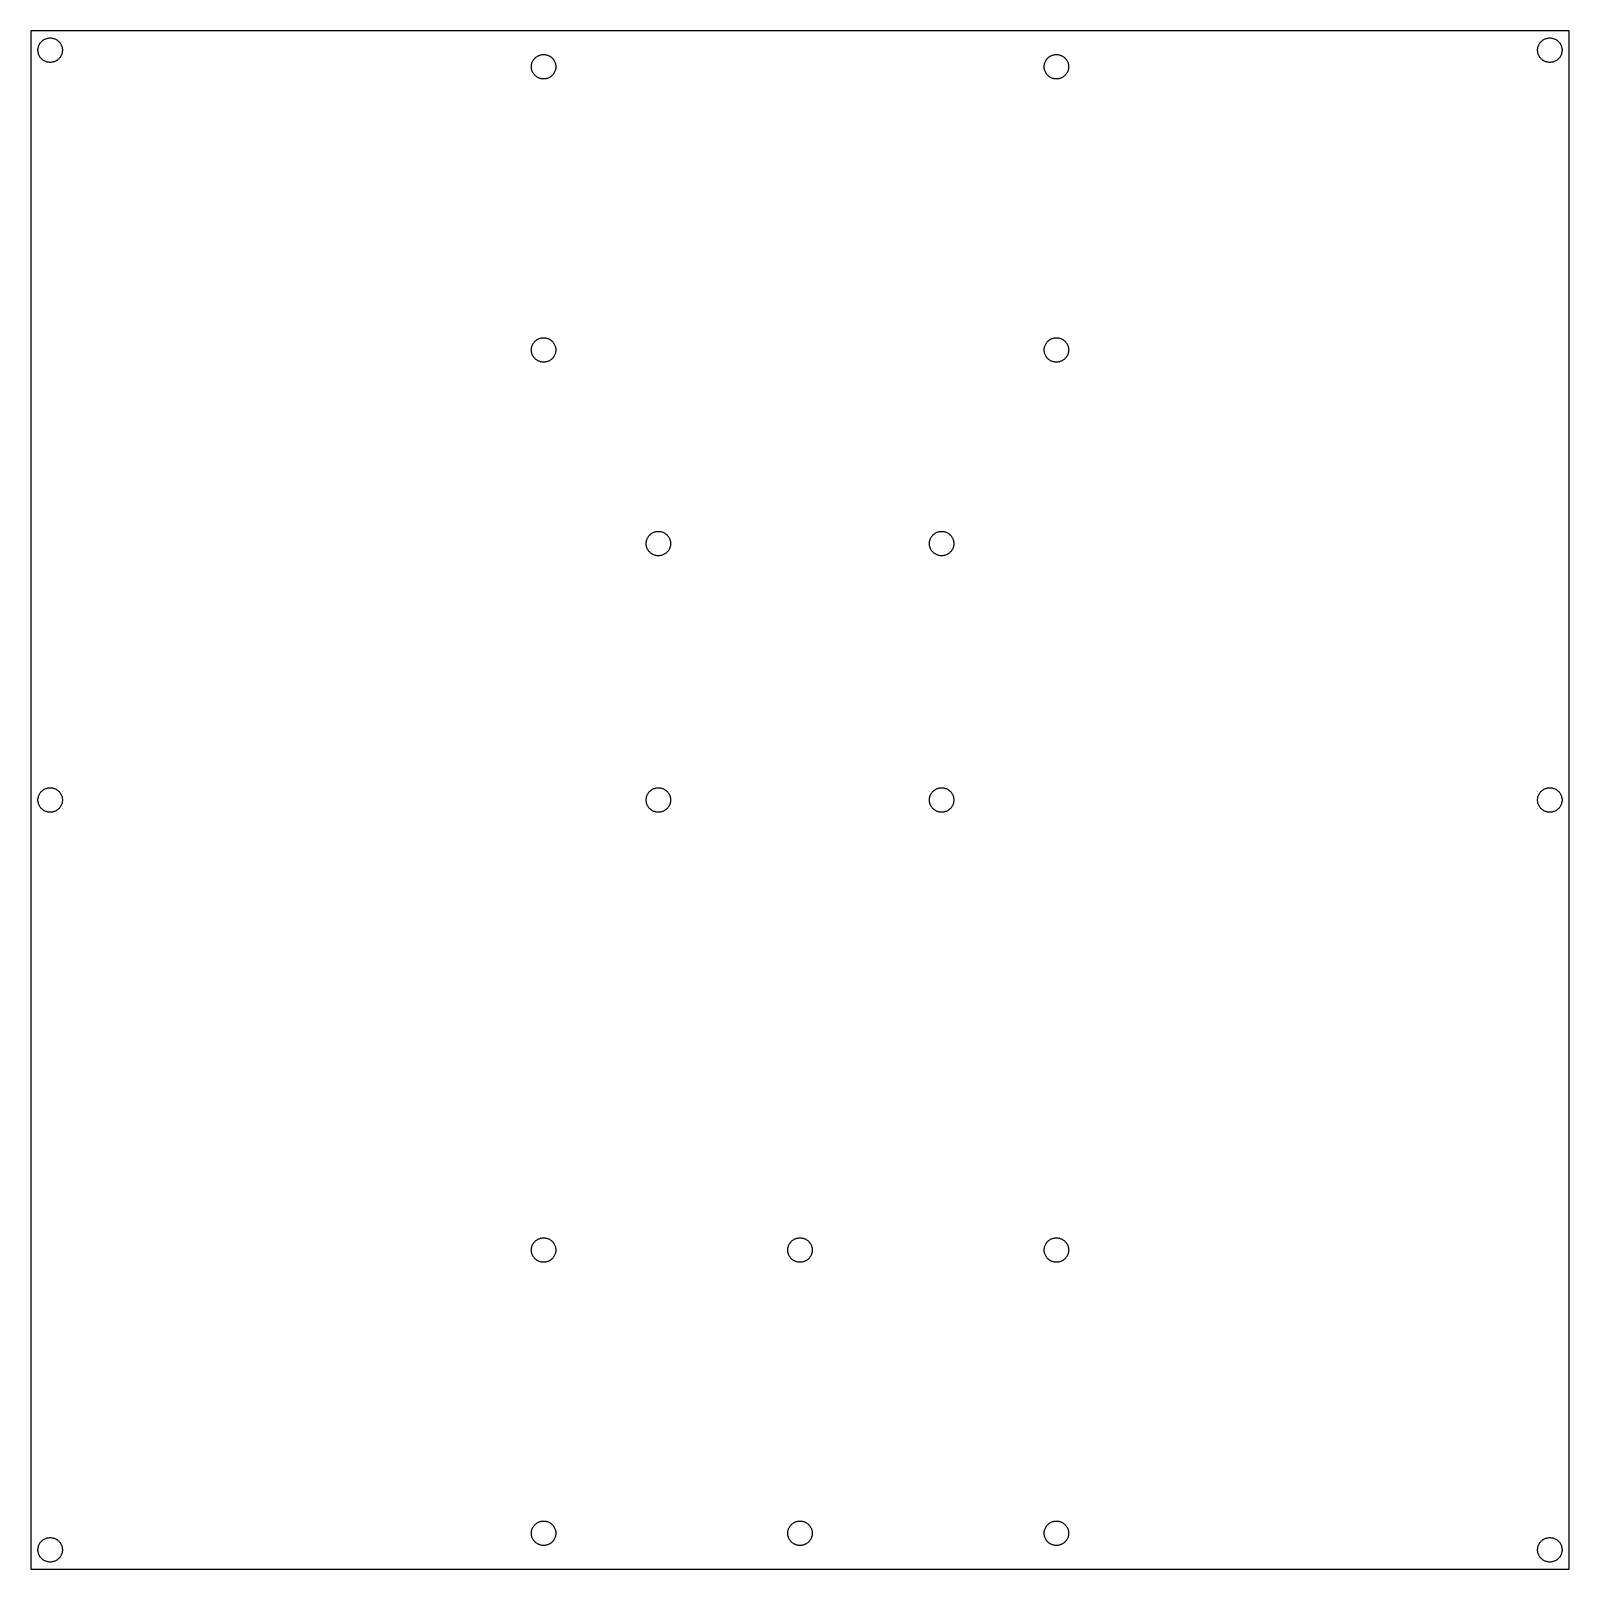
# Model space of a CAD drawing. Header units: metres. Extents: x 0 to 214, y 0 to 214.
import ezdxf

# ---------------------------------------------------------------- set-up
doc = ezdxf.new("R2010")
doc.units = ezdxf.units.M

msp = doc.modelspace()

# ---------------------------------------------------------------- linework, layer by layer
for p, q in [((214, 214), (0, 214)), ((0, 214), (0, 0)), ((214, 0), (214, 214)), ((1.08319, 211.825), (1.11937, 211.926)), ((1.11937, 211.926), (1.16179, 212.024)), ((1.16179, 212.024), (1.21027, 212.119)), ((1.21027, 212.119), (1.26463, 212.211)), ((1.26463, 212.211), (1.32466, 212.299)), ((1.32466, 212.299), (1.39012, 212.384)), ((1.39012, 212.384), (1.46074, 212.464)), ((1.46074, 212.464), (1.53625, 212.539)), ((1.53625, 212.539), (1.61638, 212.61)), ((1.61638, 212.61), (1.70076, 212.675)), ((1.70076, 212.675), (1.78909, 212.735)), ((1.78909, 212.735), (1.88101, 212.79)), ((1.88101, 212.79), (1.97617, 212.838)), ((1.97617, 212.838), (2.07419, 212.881)), ((2.07419, 212.881), (2.17467, 212.917)), ((2.17467, 212.917), (2.27722, 212.947)), ((2.27722, 212.947), (2.38144, 212.97)), ((2.38144, 212.97), (2.48692, 212.987)), ((2.48692, 212.987), (2.59325, 212.997)), ((2.59325, 212.997), (2.7, 213)), ((2.7, 213), (2.80673, 212.997)), ((2.80673, 212.997), (2.91306, 212.987)), ((2.91306, 212.987), (3.01854, 212.97)), ((3.01854, 212.97), (3.12277, 212.947)), ((3.12277, 212.947), (3.22533, 212.917)), ((3.22533, 212.917), (3.32581, 212.881)), ((3.32581, 212.881), (3.42381, 212.838)), ((3.42381, 212.838), (3.51897, 212.79)), ((3.51897, 212.79), (3.6109, 212.735)), ((3.6109, 212.735), (3.69923, 212.675)), ((3.69923, 212.675), (3.78362, 212.61)), ((3.78362, 212.61), (3.86372, 212.539)), ((3.86372, 212.539), (3.93924, 212.464)), ((3.93924, 212.464), (4.00987, 212.384)), ((4.00987, 212.384), (4.07532, 212.299)), ((4.07532, 212.299), (4.13535, 212.211)), ((4.13535, 212.211), (4.18971, 212.119)), ((4.18971, 212.119), (4.2382, 212.024)), ((4.2382, 212.024), (4.28061, 211.926)), ((4.28061, 211.926), (4.31679, 211.825)), ((209.683, 211.825), (209.719, 211.926)), ((209.719, 211.926), (209.762, 212.024)), ((209.762, 212.024), (209.81, 212.119)), ((209.81, 212.119), (209.865, 212.211)), ((209.865, 212.211), (209.925, 212.299)), ((209.925, 212.299), (209.99, 212.384)), ((209.99, 212.384), (210.061, 212.464)), ((210.061, 212.464), (210.136, 212.539)), ((210.136, 212.539), (210.216, 212.61)), ((210.216, 212.61), (210.301, 212.675)), ((210.301, 212.675), (210.389, 212.735)), ((210.389, 212.735), (210.481, 212.79)), ((210.481, 212.79), (210.576, 212.838)), ((210.576, 212.838), (210.674, 212.881)), ((210.674, 212.881), (210.775, 212.917)), ((210.775, 212.917), (210.877, 212.947)), ((210.877, 212.947), (210.981, 212.97)), ((210.981, 212.97), (211.087, 212.987)), ((211.087, 212.987), (211.193, 212.997)), ((211.193, 212.997), (211.3, 213)), ((211.3, 213), (211.407, 212.997)), ((211.407, 212.997), (211.513, 212.987)), ((211.513, 212.987), (211.619, 212.97)), ((211.619, 212.97), (211.723, 212.947)), ((211.723, 212.947), (211.825, 212.917)), ((211.825, 212.917), (211.926, 212.881)), ((211.926, 212.881), (212.024, 212.838)), ((212.024, 212.838), (212.119, 212.79)), ((212.119, 212.79), (212.211, 212.735)), ((212.211, 212.735), (212.299, 212.675)), ((212.299, 212.675), (212.384, 212.61)), ((212.384, 212.61), (212.464, 212.539)), ((212.464, 212.539), (212.539, 212.464)), ((212.539, 212.464), (212.61, 212.384)), ((212.61, 212.384), (212.675, 212.299)), ((212.675, 212.299), (212.735, 212.211)), ((212.735, 212.211), (212.79, 212.119)), ((212.79, 212.119), (212.838, 212.024)), ((212.838, 212.024), (212.881, 211.926)), ((212.881, 211.926), (212.917, 211.825)), ((1, 211.3), (1.00334, 211.407)), ((1.00334, 211.193), (1, 211.3)), ((1.00334, 211.407), (1.0134, 211.513)), ((1.0134, 211.087), (1.00334, 211.193)), ((1.0134, 211.513), (1.03011, 211.619)), ((1.03011, 210.981), (1.0134, 211.087)), ((1.03011, 211.619), (1.05341, 211.723)), ((1.05341, 210.877), (1.03011, 210.981)), ((1.05341, 211.723), (1.08319, 211.825)), ((1.08319, 210.775), (1.05341, 210.877)), ((1.11937, 210.674), (1.08319, 210.775)), ((1.16179, 210.576), (1.11937, 210.674)), ((1.21027, 210.481), (1.16179, 210.576)), ((1.26463, 210.389), (1.21027, 210.481)), ((1.32466, 210.301), (1.26463, 210.389)), ((1.39012, 210.216), (1.32466, 210.301)), ((1.46074, 210.136), (1.39012, 210.216)), ((1.53625, 210.061), (1.46074, 210.136)), ((1.61638, 209.99), (1.53625, 210.061)), ((1.70076, 209.925), (1.61638, 209.99)), ((1.78909, 209.865), (1.70076, 209.925)), ((1.88101, 209.81), (1.78909, 209.865)), ((1.97617, 209.762), (1.88101, 209.81)), ((2.07419, 209.719), (1.97617, 209.762)), ((3.42381, 209.762), (3.32581, 209.719)), ((3.51897, 209.81), (3.42381, 209.762)), ((3.6109, 209.865), (3.51897, 209.81)), ((3.69923, 209.925), (3.6109, 209.865)), ((3.78362, 209.99), (3.69923, 209.925)), ((3.86372, 210.061), (3.78362, 209.99)), ((3.93924, 210.136), (3.86372, 210.061)), ((4.00987, 210.216), (3.93924, 210.136)), ((4.07532, 210.301), (4.00987, 210.216)), ((4.13535, 210.389), (4.07532, 210.301)), ((4.18971, 210.481), (4.13535, 210.389)), ((4.2382, 210.576), (4.18971, 210.481)), ((4.28061, 210.674), (4.2382, 210.576)), ((4.31679, 210.775), (4.28061, 210.674)), ((4.31679, 211.825), (4.34659, 211.723)), ((4.34659, 210.877), (4.31679, 210.775)), ((4.34659, 211.723), (4.36989, 211.619)), ((4.36989, 210.981), (4.34659, 210.877)), ((4.36989, 211.619), (4.38658, 211.513)), ((4.38658, 211.087), (4.36989, 210.981)), ((4.38658, 211.513), (4.39664, 211.407)), ((4.39664, 211.193), (4.38658, 211.087)), ((4.39664, 211.407), (4.39999, 211.3)), ((4.39999, 211.3), (4.39664, 211.193)), ((69.7527, 209.626), (69.7951, 209.724)), ((69.7951, 209.724), (69.8436, 209.819)), ((69.8436, 209.819), (69.898, 209.911)), ((69.898, 209.911), (69.958, 209.999)), ((69.958, 209.999), (70.0235, 210.084)), ((70.0235, 210.084), (70.0941, 210.164)), ((70.0941, 210.164), (70.1696, 210.239)), ((70.1696, 210.239), (70.2497, 210.31)), ((70.2497, 210.31), (70.3341, 210.375)), ((70.3341, 210.375), (70.4224, 210.435)), ((70.4224, 210.435), (70.5143, 210.49)), ((70.5143, 210.49), (70.6095, 210.538)), ((70.6095, 210.538), (70.7075, 210.581)), ((70.7075, 210.581), (70.808, 210.617)), ((70.808, 210.617), (70.9106, 210.647)), ((70.9106, 210.647), (71.0148, 210.67)), ((71.0148, 210.67), (71.1203, 210.687)), ((71.1203, 210.687), (71.2266, 210.697)), ((71.2266, 210.697), (71.3333, 210.7)), ((71.3333, 210.7), (71.4401, 210.697)), ((71.4401, 210.697), (71.5464, 210.687)), ((71.5464, 210.687), (71.6519, 210.67)), ((71.6519, 210.67), (71.7561, 210.647)), ((71.7561, 210.647), (71.8587, 210.617)), ((71.8587, 210.617), (71.9591, 210.581)), ((71.9591, 210.581), (72.0571, 210.538)), ((72.0571, 210.538), (72.1523, 210.49)), ((72.1523, 210.49), (72.2442, 210.435)), ((72.2442, 210.435), (72.3326, 210.375)), ((72.3326, 210.375), (72.4169, 210.31)), ((72.4169, 210.31), (72.4971, 210.239)), ((72.4971, 210.239), (72.5726, 210.164)), ((72.5726, 210.164), (72.6432, 210.084)), ((72.6432, 210.084), (72.7086, 209.999)), ((72.7086, 209.999), (72.7687, 209.911)), ((72.7687, 209.911), (72.823, 209.819)), ((72.823, 209.819), (72.8715, 209.724)), ((72.8715, 209.724), (72.9139, 209.626)), ((141.086, 209.626), (141.128, 209.724)), ((141.128, 209.724), (141.177, 209.819)), ((141.177, 209.819), (141.231, 209.911)), ((141.231, 209.911), (141.291, 209.999)), ((141.291, 209.999), (141.357, 210.084)), ((141.357, 210.084), (141.427, 210.164)), ((141.427, 210.164), (141.503, 210.239)), ((141.503, 210.239), (141.583, 210.31)), ((141.583, 210.31), (141.667, 210.375)), ((141.667, 210.375), (141.756, 210.435)), ((141.756, 210.435), (141.848, 210.49)), ((141.848, 210.49), (141.943, 210.538)), ((141.943, 210.538), (142.041, 210.581)), ((142.041, 210.581), (142.141, 210.617)), ((142.141, 210.617), (142.244, 210.647)), ((142.244, 210.647), (142.348, 210.67)), ((142.348, 210.67), (142.454, 210.687)), ((142.454, 210.687), (142.56, 210.697)), ((142.56, 210.697), (142.667, 210.7)), ((142.667, 210.7), (142.773, 210.697)), ((142.773, 210.697), (142.88, 210.687)), ((142.88, 210.687), (142.985, 210.67)), ((142.985, 210.67), (143.089, 210.647)), ((143.089, 210.647), (143.192, 210.617)), ((143.192, 210.617), (143.292, 210.581)), ((143.292, 210.581), (143.39, 210.538)), ((143.39, 210.538), (143.486, 210.49)), ((143.486, 210.49), (143.578, 210.435)), ((143.578, 210.435), (143.666, 210.375)), ((143.666, 210.375), (143.75, 210.31)), ((143.75, 210.31), (143.83, 210.239)), ((143.83, 210.239), (143.906, 210.164)), ((143.906, 210.164), (143.977, 210.084)), ((143.977, 210.084), (144.042, 209.999)), ((144.042, 209.999), (144.102, 209.911)), ((144.102, 209.911), (144.156, 209.819)), ((144.156, 209.819), (144.205, 209.724)), ((144.205, 209.724), (144.247, 209.626)), ((209.6, 211.3), (209.603, 211.407)), ((209.603, 211.193), (209.6, 211.3)), ((209.603, 211.407), (209.613, 211.513)), ((209.613, 211.087), (209.603, 211.193)), ((209.613, 211.513), (209.63, 211.619)), ((209.63, 210.981), (209.613, 211.087)), ((209.63, 211.619), (209.653, 211.723)), ((209.653, 210.877), (209.63, 210.981)), ((209.653, 211.723), (209.683, 211.825)), ((209.683, 210.775), (209.653, 210.877)), ((209.719, 210.674), (209.683, 210.775)), ((209.762, 210.576), (209.719, 210.674)), ((209.81, 210.481), (209.762, 210.576)), ((209.865, 210.389), (209.81, 210.481)), ((209.925, 210.301), (209.865, 210.389)), ((209.99, 210.216), (209.925, 210.301)), ((210.061, 210.136), (209.99, 210.216)), ((210.136, 210.061), (210.061, 210.136)), ((210.216, 209.99), (210.136, 210.061)), ((210.301, 209.925), (210.216, 209.99)), ((210.389, 209.865), (210.301, 209.925)), ((210.481, 209.81), (210.389, 209.865)), ((210.576, 209.762), (210.481, 209.81)), ((210.674, 209.719), (210.576, 209.762)), ((212.024, 209.762), (211.926, 209.719)), ((212.119, 209.81), (212.024, 209.762)), ((212.211, 209.865), (212.119, 209.81)), ((212.299, 209.925), (212.211, 209.865)), ((212.384, 209.99), (212.299, 209.925)), ((212.464, 210.061), (212.384, 209.99)), ((212.539, 210.136), (212.464, 210.061)), ((212.61, 210.216), (212.539, 210.136)), ((212.675, 210.301), (212.61, 210.216)), ((212.735, 210.389), (212.675, 210.301)), ((212.79, 210.481), (212.735, 210.389)), ((212.838, 210.576), (212.79, 210.481)), ((212.881, 210.674), (212.838, 210.576)), ((212.917, 210.775), (212.881, 210.674)), ((212.917, 211.825), (212.947, 211.723)), ((212.947, 210.877), (212.917, 210.775)), ((212.947, 211.723), (212.97, 211.619)), ((212.97, 210.981), (212.947, 210.877)), ((212.97, 211.619), (212.987, 211.513)), ((212.987, 211.087), (212.97, 210.981)), ((212.987, 211.513), (212.997, 211.407)), ((212.997, 211.193), (212.987, 211.087)), ((212.997, 211.407), (213, 211.3)), ((213, 211.3), (212.997, 211.193)), ((2.17467, 209.683), (2.07419, 209.719)), ((2.27722, 209.653), (2.17467, 209.683)), ((2.38144, 209.63), (2.27722, 209.653)), ((2.48692, 209.613), (2.38144, 209.63)), ((2.59325, 209.603), (2.48692, 209.613)), ((2.7, 209.6), (2.59325, 209.603)), ((2.80673, 209.603), (2.7, 209.6)), ((2.91306, 209.613), (2.80673, 209.603)), ((3.01854, 209.63), (2.91306, 209.613)), ((3.12277, 209.653), (3.01854, 209.63)), ((3.22533, 209.683), (3.12277, 209.653)), ((3.32581, 209.719), (3.22533, 209.683)), ((69.6333, 209), (69.6367, 209.107)), ((69.6367, 208.893), (69.6333, 209)), ((69.6367, 209.107), (69.6467, 209.213)), ((69.6467, 208.787), (69.6367, 208.893)), ((69.6467, 209.213), (69.6634, 209.319)), ((69.6634, 208.681), (69.6467, 208.787)), ((69.6634, 209.319), (69.6867, 209.423)), ((69.6867, 208.577), (69.6634, 208.681)), ((69.6867, 209.423), (69.7165, 209.525)), ((69.7165, 208.475), (69.6867, 208.577)), ((69.7165, 209.525), (69.7527, 209.626)), ((69.7527, 208.374), (69.7165, 208.475)), ((69.7951, 208.276), (69.7527, 208.374)), ((69.8436, 208.181), (69.7951, 208.276)), ((69.898, 208.089), (69.8436, 208.181)), ((69.958, 208.001), (69.898, 208.089)), ((70.0235, 207.916), (69.958, 208.001)), ((70.0941, 207.836), (70.0235, 207.916)), ((70.1696, 207.761), (70.0941, 207.836)), ((70.2497, 207.69), (70.1696, 207.761)), ((70.3341, 207.625), (70.2497, 207.69)), ((70.4224, 207.565), (70.3341, 207.625)), ((72.3326, 207.625), (72.2442, 207.565)), ((72.4169, 207.69), (72.3326, 207.625)), ((72.4971, 207.761), (72.4169, 207.69)), ((72.5726, 207.836), (72.4971, 207.761)), ((72.6432, 207.916), (72.5726, 207.836)), ((72.7086, 208.001), (72.6432, 207.916)), ((72.7687, 208.089), (72.7086, 208.001)), ((72.823, 208.181), (72.7687, 208.089)), ((72.8715, 208.276), (72.823, 208.181)), ((72.9139, 208.374), (72.8715, 208.276)), ((72.9139, 209.626), (72.9501, 209.525)), ((72.9501, 208.475), (72.9139, 208.374)), ((72.9501, 209.525), (72.9799, 209.423)), ((72.9799, 208.577), (72.9501, 208.475)), ((72.9799, 209.423), (73.0032, 209.319)), ((73.0032, 208.681), (72.9799, 208.577)), ((73.0032, 209.319), (73.0199, 209.213)), ((73.0199, 208.787), (73.0032, 208.681)), ((73.0199, 209.213), (73.03, 209.107)), ((73.03, 208.893), (73.0199, 208.787)), ((73.03, 209.107), (73.0333, 209)), ((73.0333, 209), (73.03, 208.893)), ((140.967, 209), (140.97, 209.107)), ((140.97, 208.893), (140.967, 209)), ((140.97, 209.107), (140.98, 209.213)), ((140.98, 208.787), (140.97, 208.893)), ((140.98, 209.213), (140.997, 209.319)), ((140.997, 208.681), (140.98, 208.787)), ((140.997, 209.319), (141.02, 209.423)), ((141.02, 208.577), (140.997, 208.681)), ((141.02, 209.423), (141.05, 209.525)), ((141.05, 208.475), (141.02, 208.577)), ((141.05, 209.525), (141.086, 209.626)), ((141.086, 208.374), (141.05, 208.475)), ((141.128, 208.276), (141.086, 208.374)), ((141.177, 208.181), (141.128, 208.276)), ((141.231, 208.089), (141.177, 208.181)), ((141.291, 208.001), (141.231, 208.089)), ((141.357, 207.916), (141.291, 208.001)), ((141.427, 207.836), (141.357, 207.916)), ((141.503, 207.761), (141.427, 207.836)), ((141.583, 207.69), (141.503, 207.761)), ((141.667, 207.625), (141.583, 207.69)), ((141.756, 207.565), (141.667, 207.625)), ((143.666, 207.625), (143.578, 207.565)), ((143.75, 207.69), (143.666, 207.625)), ((143.83, 207.761), (143.75, 207.69)), ((143.906, 207.836), (143.83, 207.761)), ((143.977, 207.916), (143.906, 207.836)), ((144.042, 208.001), (143.977, 207.916)), ((144.102, 208.089), (144.042, 208.001)), ((144.156, 208.181), (144.102, 208.089)), ((144.205, 208.276), (144.156, 208.181)), ((144.247, 208.374), (144.205, 208.276)), ((144.247, 209.626), (144.283, 209.525)), ((144.283, 208.475), (144.247, 208.374)), ((144.283, 209.525), (144.313, 209.423)), ((144.313, 208.577), (144.283, 208.475)), ((144.313, 209.423), (144.337, 209.319)), ((144.337, 208.681), (144.313, 208.577)), ((144.337, 209.319), (144.353, 209.213)), ((144.353, 208.787), (144.337, 208.681)), ((144.353, 209.213), (144.363, 209.107)), ((144.363, 208.893), (144.353, 208.787)), ((144.363, 209.107), (144.367, 209)), ((144.367, 209), (144.363, 208.893)), ((210.775, 209.683), (210.674, 209.719)), ((210.877, 209.653), (210.775, 209.683)), ((210.981, 209.63), (210.877, 209.653)), ((211.087, 209.613), (210.981, 209.63)), ((211.193, 209.603), (211.087, 209.613)), ((211.3, 209.6), (211.193, 209.603)), ((211.407, 209.603), (211.3, 209.6)), ((211.513, 209.613), (211.407, 209.603)), ((211.619, 209.63), (211.513, 209.613)), ((211.723, 209.653), (211.619, 209.63)), ((211.825, 209.683), (211.723, 209.653)), ((211.926, 209.719), (211.825, 209.683)), ((70.5143, 207.51), (70.4224, 207.565)), ((70.6095, 207.462), (70.5143, 207.51)), ((70.7075, 207.419), (70.6095, 207.462)), ((70.808, 207.383), (70.7075, 207.419)), ((70.9106, 207.353), (70.808, 207.383)), ((71.0148, 207.33), (70.9106, 207.353)), ((71.1203, 207.313), (71.0148, 207.33)), ((71.2266, 207.303), (71.1203, 207.313)), ((71.3333, 207.3), (71.2266, 207.303)), ((71.4401, 207.303), (71.3333, 207.3)), ((71.5464, 207.313), (71.4401, 207.303)), ((71.6519, 207.33), (71.5464, 207.313)), ((71.7561, 207.353), (71.6519, 207.33)), ((71.8587, 207.383), (71.7561, 207.353)), ((71.9591, 207.419), (71.8587, 207.383)), ((72.0571, 207.462), (71.9591, 207.419)), ((72.1523, 207.51), (72.0571, 207.462)), ((72.2442, 207.565), (72.1523, 207.51)), ((141.848, 207.51), (141.756, 207.565)), ((141.943, 207.462), (141.848, 207.51)), ((142.041, 207.419), (141.943, 207.462)), ((142.141, 207.383), (142.041, 207.419)), ((142.244, 207.353), (142.141, 207.383)), ((142.348, 207.33), (142.244, 207.353)), ((142.454, 207.313), (142.348, 207.33)), ((142.56, 207.303), (142.454, 207.313)), ((142.667, 207.3), (142.56, 207.303)), ((142.773, 207.303), (142.667, 207.3)), ((142.88, 207.313), (142.773, 207.303)), ((142.985, 207.33), (142.88, 207.313)), ((143.089, 207.353), (142.985, 207.33)), ((143.192, 207.383), (143.089, 207.353)), ((143.292, 207.419), (143.192, 207.383)), ((143.39, 207.462), (143.292, 207.419)), ((143.486, 207.51), (143.39, 207.462)), ((143.578, 207.565), (143.486, 207.51)), ((70.7075, 171.181), (70.808, 171.217)), ((70.808, 171.217), (70.9106, 171.247)), ((70.9106, 171.247), (71.0148, 171.27)), ((71.0148, 171.27), (71.1203, 171.287)), ((71.1203, 171.287), (71.2266, 171.297)), ((71.2266, 171.297), (71.3333, 171.3)), ((71.3333, 171.3), (71.4401, 171.297)), ((71.4401, 171.297), (71.5464, 171.287)), ((71.5464, 171.287), (71.6519, 171.27)), ((71.6519, 171.27), (71.7561, 171.247)), ((71.7561, 171.247), (71.8587, 171.217)), ((71.8587, 171.217), (71.9591, 171.181)), ((142.041, 171.181), (142.141, 171.217)), ((142.141, 171.217), (142.244, 171.247)), ((142.244, 171.247), (142.348, 171.27)), ((142.348, 171.27), (142.454, 171.287)), ((142.454, 171.287), (142.56, 171.297)), ((142.56, 171.297), (142.667, 171.3)), ((142.667, 171.3), (142.773, 171.297)), ((142.773, 171.297), (142.88, 171.287)), ((142.88, 171.287), (142.985, 171.27)), ((142.985, 171.27), (143.089, 171.247)), ((143.089, 171.247), (143.192, 171.217)), ((143.192, 171.217), (143.292, 171.181)), ((69.6333, 169.6), (69.6367, 169.707)), ((69.6367, 169.493), (69.6333, 169.6)), ((69.6367, 169.707), (69.6467, 169.813)), ((69.6467, 169.387), (69.6367, 169.493)), ((69.6467, 169.813), (69.6634, 169.919)), ((69.6634, 169.281), (69.6467, 169.387)), ((69.6634, 169.919), (69.6867, 170.023)), ((69.6867, 169.177), (69.6634, 169.281)), ((69.6867, 170.023), (69.7165, 170.125)), ((69.7165, 169.075), (69.6867, 169.177)), ((69.7165, 170.125), (69.7527, 170.226)), ((69.7527, 168.974), (69.7165, 169.075)), ((69.7527, 170.226), (69.7951, 170.324)), ((69.7951, 170.324), (69.8436, 170.419)), ((69.8436, 170.419), (69.898, 170.511)), ((69.898, 170.511), (69.958, 170.599)), ((69.958, 170.599), (70.0235, 170.684)), ((70.0235, 170.684), (70.0941, 170.764)), ((70.0941, 170.764), (70.1696, 170.839)), ((70.1696, 170.839), (70.2497, 170.91)), ((70.2497, 170.91), (70.3341, 170.975)), ((70.3341, 170.975), (70.4224, 171.035)), ((70.4224, 171.035), (70.5143, 171.09)), ((70.5143, 171.09), (70.6095, 171.138)), ((70.6095, 171.138), (70.7075, 171.181)), ((71.9591, 171.181), (72.0571, 171.138)), ((72.0571, 171.138), (72.1523, 171.09)), ((72.1523, 171.09), (72.2442, 171.035)), ((72.2442, 171.035), (72.3326, 170.975)), ((72.3326, 170.975), (72.4169, 170.91)), ((72.4169, 170.91), (72.4971, 170.839)), ((72.4971, 170.839), (72.5726, 170.764)), ((72.5726, 170.764), (72.6432, 170.684)), ((72.6432, 170.684), (72.7086, 170.599)), ((72.7086, 170.599), (72.7687, 170.511)), ((72.7687, 170.511), (72.823, 170.419)), ((72.823, 170.419), (72.8715, 170.324)), ((72.8715, 170.324), (72.9139, 170.226)), ((72.9139, 170.226), (72.9501, 170.125)), ((72.9501, 169.075), (72.9139, 168.974)), ((72.9501, 170.125), (72.9799, 170.023)), ((72.9799, 169.177), (72.9501, 169.075)), ((72.9799, 170.023), (73.0032, 169.919)), ((73.0032, 169.281), (72.9799, 169.177)), ((73.0032, 169.919), (73.0199, 169.813)), ((73.0199, 169.387), (73.0032, 169.281)), ((73.0199, 169.813), (73.03, 169.707)), ((73.03, 169.493), (73.0199, 169.387)), ((73.03, 169.707), (73.0333, 169.6)), ((73.0333, 169.6), (73.03, 169.493)), ((140.967, 169.6), (140.97, 169.707)), ((140.97, 169.493), (140.967, 169.6)), ((140.97, 169.707), (140.98, 169.813)), ((140.98, 169.387), (140.97, 169.493)), ((140.98, 169.813), (140.997, 169.919)), ((140.997, 169.281), (140.98, 169.387)), ((140.997, 169.919), (141.02, 170.023)), ((141.02, 169.177), (140.997, 169.281)), ((141.02, 170.023), (141.05, 170.125)), ((141.05, 169.075), (141.02, 169.177)), ((141.05, 170.125), (141.086, 170.226)), ((141.086, 168.974), (141.05, 169.075)), ((141.086, 170.226), (141.128, 170.324)), ((141.128, 170.324), (141.177, 170.419)), ((141.177, 170.419), (141.231, 170.511)), ((141.231, 170.511), (141.291, 170.599)), ((141.291, 170.599), (141.357, 170.684)), ((141.357, 170.684), (141.427, 170.764)), ((141.427, 170.764), (141.503, 170.839)), ((141.503, 170.839), (141.583, 170.91)), ((141.583, 170.91), (141.667, 170.975)), ((141.667, 170.975), (141.756, 171.035)), ((141.756, 171.035), (141.848, 171.09)), ((141.848, 171.09), (141.943, 171.138)), ((141.943, 171.138), (142.041, 171.181)), ((143.292, 171.181), (143.39, 171.138)), ((143.39, 171.138), (143.486, 171.09)), ((143.486, 171.09), (143.578, 171.035)), ((143.578, 171.035), (143.666, 170.975)), ((143.666, 170.975), (143.75, 170.91)), ((143.75, 170.91), (143.83, 170.839)), ((143.83, 170.839), (143.906, 170.764)), ((143.906, 170.764), (143.977, 170.684)), ((143.977, 170.684), (144.042, 170.599)), ((144.042, 170.599), (144.102, 170.511)), ((144.102, 170.511), (144.156, 170.419)), ((144.156, 170.419), (144.205, 170.324)), ((144.205, 170.324), (144.247, 170.226)), ((144.247, 170.226), (144.283, 170.125)), ((144.283, 169.075), (144.247, 168.974)), ((144.283, 170.125), (144.313, 170.023)), ((144.313, 169.177), (144.283, 169.075)), ((144.313, 170.023), (144.337, 169.919)), ((144.337, 169.281), (144.313, 169.177)), ((144.337, 169.919), (144.353, 169.813)), ((144.353, 169.387), (144.337, 169.281)), ((144.353, 169.813), (144.363, 169.707)), ((144.363, 169.493), (144.353, 169.387)), ((144.363, 169.707), (144.367, 169.6)), ((144.367, 169.6), (144.363, 169.493)), ((69.7951, 168.876), (69.7527, 168.974)), ((69.8436, 168.781), (69.7951, 168.876)), ((69.898, 168.689), (69.8436, 168.781)), ((69.958, 168.601), (69.898, 168.689)), ((70.0235, 168.516), (69.958, 168.601)), ((70.0941, 168.436), (70.0235, 168.516)), ((70.1696, 168.361), (70.0941, 168.436)), ((70.2497, 168.29), (70.1696, 168.361)), ((70.3341, 168.225), (70.2497, 168.29)), ((70.4224, 168.165), (70.3341, 168.225)), ((70.5143, 168.11), (70.4224, 168.165)), ((70.6095, 168.062), (70.5143, 168.11)), ((70.7075, 168.019), (70.6095, 168.062)), ((70.808, 167.983), (70.7075, 168.019)), ((70.9106, 167.953), (70.808, 167.983)), ((71.0148, 167.93), (70.9106, 167.953)), ((71.1203, 167.913), (71.0148, 167.93)), ((71.2266, 167.903), (71.1203, 167.913)), ((71.3333, 167.9), (71.2266, 167.903)), ((71.4401, 167.903), (71.3333, 167.9)), ((71.5464, 167.913), (71.4401, 167.903)), ((71.6519, 167.93), (71.5464, 167.913)), ((71.7561, 167.953), (71.6519, 167.93)), ((71.8587, 167.983), (71.7561, 167.953)), ((71.9591, 168.019), (71.8587, 167.983)), ((72.0571, 168.062), (71.9591, 168.019)), ((72.1523, 168.11), (72.0571, 168.062)), ((72.2442, 168.165), (72.1523, 168.11)), ((72.3326, 168.225), (72.2442, 168.165)), ((72.4169, 168.29), (72.3326, 168.225)), ((72.4971, 168.361), (72.4169, 168.29)), ((72.5726, 168.436), (72.4971, 168.361)), ((72.6432, 168.516), (72.5726, 168.436)), ((72.7086, 168.601), (72.6432, 168.516)), ((72.7687, 168.689), (72.7086, 168.601)), ((72.823, 168.781), (72.7687, 168.689)), ((72.8715, 168.876), (72.823, 168.781)), ((72.9139, 168.974), (72.8715, 168.876)), ((141.128, 168.876), (141.086, 168.974)), ((141.177, 168.781), (141.128, 168.876)), ((141.231, 168.689), (141.177, 168.781)), ((141.291, 168.601), (141.231, 168.689)), ((141.357, 168.516), (141.291, 168.601)), ((141.427, 168.436), (141.357, 168.516)), ((141.503, 168.361), (141.427, 168.436)), ((141.583, 168.29), (141.503, 168.361)), ((141.667, 168.225), (141.583, 168.29)), ((141.756, 168.165), (141.667, 168.225)), ((141.848, 168.11), (141.756, 168.165)), ((141.943, 168.062), (141.848, 168.11)), ((142.041, 168.019), (141.943, 168.062)), ((142.141, 167.983), (142.041, 168.019)), ((142.244, 167.953), (142.141, 167.983)), ((142.348, 167.93), (142.244, 167.953)), ((142.454, 167.913), (142.348, 167.93)), ((142.56, 167.903), (142.454, 167.913)), ((142.667, 167.9), (142.56, 167.903)), ((142.773, 167.903), (142.667, 167.9)), ((142.88, 167.913), (142.773, 167.903)), ((142.985, 167.93), (142.88, 167.913)), ((143.089, 167.953), (142.985, 167.93)), ((143.192, 167.983), (143.089, 167.953)), ((143.292, 168.019), (143.192, 167.983)), ((143.39, 168.062), (143.292, 168.019)), ((143.486, 168.11), (143.39, 168.062)), ((143.578, 168.165), (143.486, 168.11)), ((143.666, 168.225), (143.578, 168.165)), ((143.75, 168.29), (143.666, 168.225)), ((143.83, 168.361), (143.75, 168.29)), ((143.906, 168.436), (143.83, 168.361)), ((143.977, 168.516), (143.906, 168.436)), ((144.042, 168.601), (143.977, 168.516)), ((144.102, 168.689), (144.042, 168.601)), ((144.156, 168.781), (144.102, 168.689)), ((144.205, 168.876), (144.156, 168.781)), ((144.247, 168.974), (144.205, 168.876)), ((85.7194, 143.292), (85.7618, 143.39)), ((85.7618, 143.39), (85.8103, 143.486)), ((85.8103, 143.486), (85.8646, 143.578)), ((85.8646, 143.578), (85.9247, 143.666)), ((85.9247, 143.666), (85.9901, 143.75)), ((85.9901, 143.75), (86.0607, 143.83)), ((86.0607, 143.83), (86.1363, 143.906)), ((86.1363, 143.906), (86.2164, 143.977)), ((86.2164, 143.977), (86.3008, 144.042)), ((86.3008, 144.042), (86.3891, 144.102)), ((86.3891, 144.102), (86.481, 144.156)), ((86.481, 144.156), (86.5762, 144.205)), ((86.5762, 144.205), (86.6742, 144.247)), ((86.6742, 144.247), (86.7747, 144.283)), ((86.7747, 144.283), (86.8772, 144.313)), ((86.8772, 144.313), (86.9814, 144.337)), ((86.9814, 144.337), (87.0869, 144.353)), ((87.0869, 144.353), (87.1933, 144.363)), ((87.1933, 144.363), (87.3, 144.367)), ((87.3, 144.367), (87.4067, 144.363)), ((87.4067, 144.363), (87.5131, 144.353)), ((87.5131, 144.353), (87.6185, 144.337)), ((87.6185, 144.337), (87.7228, 144.313)), ((87.7228, 144.313), (87.8253, 144.283)), ((87.8253, 144.283), (87.9258, 144.247)), ((87.9258, 144.247), (88.0238, 144.205)), ((88.0238, 144.205), (88.119, 144.156)), ((88.119, 144.156), (88.2109, 144.102)), ((88.2109, 144.102), (88.2992, 144.042)), ((88.2992, 144.042), (88.3836, 143.977)), ((88.3836, 143.977), (88.4637, 143.906)), ((88.4637, 143.906), (88.5392, 143.83)), ((88.5392, 143.83), (88.6099, 143.75)), ((88.6099, 143.75), (88.6753, 143.666)), ((88.6753, 143.666), (88.7354, 143.578)), ((88.7354, 143.578), (88.7897, 143.486)), ((88.7897, 143.486), (88.8382, 143.39)), ((88.8382, 143.39), (88.8806, 143.292)), ((125.119, 143.292), (125.162, 143.39)), ((125.162, 143.39), (125.21, 143.486)), ((125.21, 143.486), (125.265, 143.578)), ((125.265, 143.578), (125.325, 143.666)), ((125.325, 143.666), (125.39, 143.75)), ((125.39, 143.75), (125.461, 143.83)), ((125.461, 143.83), (125.536, 143.906)), ((125.536, 143.906), (125.616, 143.977)), ((125.616, 143.977), (125.701, 144.042)), ((125.701, 144.042), (125.789, 144.102)), ((125.789, 144.102), (125.881, 144.156)), ((125.881, 144.156), (125.976, 144.205)), ((125.976, 144.205), (126.074, 144.247)), ((126.074, 144.247), (126.175, 144.283)), ((126.175, 144.283), (126.277, 144.313)), ((126.277, 144.313), (126.381, 144.337)), ((126.381, 144.337), (126.487, 144.353)), ((126.487, 144.353), (126.593, 144.363)), ((126.593, 144.363), (126.7, 144.367)), ((126.7, 144.367), (126.807, 144.363)), ((126.807, 144.363), (126.913, 144.353)), ((126.913, 144.353), (127.019, 144.337)), ((127.019, 144.337), (127.123, 144.313)), ((127.123, 144.313), (127.225, 144.283)), ((127.225, 144.283), (127.326, 144.247)), ((127.326, 144.247), (127.424, 144.205)), ((127.424, 144.205), (127.519, 144.156)), ((127.519, 144.156), (127.611, 144.102)), ((127.611, 144.102), (127.699, 144.042)), ((127.699, 144.042), (127.784, 143.977)), ((127.784, 143.977), (127.864, 143.906)), ((127.864, 143.906), (127.939, 143.83)), ((127.939, 143.83), (128.01, 143.75)), ((128.01, 143.75), (128.075, 143.666)), ((128.075, 143.666), (128.135, 143.578)), ((128.135, 143.578), (128.19, 143.486)), ((128.19, 143.486), (128.238, 143.39)), ((128.238, 143.39), (128.281, 143.292)), ((85.6, 142.667), (85.6033, 142.773)), ((85.6033, 142.56), (85.6, 142.667)), ((85.6033, 142.773), (85.6134, 142.88)), ((85.6134, 142.454), (85.6033, 142.56)), ((85.6134, 142.88), (85.6301, 142.985)), ((85.6301, 142.348), (85.6134, 142.454)), ((85.6301, 142.985), (85.6534, 143.089)), ((85.6534, 142.244), (85.6301, 142.348)), ((85.6534, 143.089), (85.6832, 143.192)), ((85.6832, 142.141), (85.6534, 142.244)), ((85.6832, 143.192), (85.7194, 143.292)), ((85.7194, 142.041), (85.6832, 142.141)), ((85.7618, 141.943), (85.7194, 142.041)), ((85.8103, 141.848), (85.7618, 141.943)), ((85.8646, 141.756), (85.8103, 141.848)), ((85.9247, 141.667), (85.8646, 141.756)), ((85.9901, 141.583), (85.9247, 141.667)), ((86.0607, 141.503), (85.9901, 141.583)), ((86.1363, 141.427), (86.0607, 141.503)), ((86.2164, 141.357), (86.1363, 141.427)), ((86.3008, 141.291), (86.2164, 141.357)), ((86.3891, 141.231), (86.3008, 141.291)), ((88.2992, 141.291), (88.2109, 141.231)), ((88.3836, 141.357), (88.2992, 141.291)), ((88.4637, 141.427), (88.3836, 141.357)), ((88.5392, 141.503), (88.4637, 141.427)), ((88.6099, 141.583), (88.5392, 141.503)), ((88.6753, 141.667), (88.6099, 141.583)), ((88.7354, 141.756), (88.6753, 141.667)), ((88.7897, 141.848), (88.7354, 141.756)), ((88.8382, 141.943), (88.7897, 141.848)), ((88.8806, 142.041), (88.8382, 141.943)), ((88.8806, 143.292), (88.9168, 143.192)), ((88.9168, 142.141), (88.8806, 142.041)), ((88.9168, 143.192), (88.9466, 143.089)), ((88.9466, 142.244), (88.9168, 142.141)), ((88.9466, 143.089), (88.9699, 142.985)), ((88.9699, 142.348), (88.9466, 142.244)), ((88.9699, 142.985), (88.9866, 142.88)), ((88.9866, 142.454), (88.9699, 142.348)), ((88.9866, 142.88), (88.9966, 142.773)), ((88.9966, 142.56), (88.9866, 142.454)), ((88.9966, 142.773), (89, 142.667)), ((89, 142.667), (88.9966, 142.56)), ((125, 142.667), (125.003, 142.773)), ((125.003, 142.56), (125, 142.667)), ((125.003, 142.773), (125.013, 142.88)), ((125.013, 142.454), (125.003, 142.56)), ((125.013, 142.88), (125.03, 142.985)), ((125.03, 142.348), (125.013, 142.454)), ((125.03, 142.985), (125.053, 143.089)), ((125.053, 142.244), (125.03, 142.348)), ((125.053, 143.089), (125.083, 143.192)), ((125.083, 142.141), (125.053, 142.244)), ((125.083, 143.192), (125.119, 143.292)), ((125.119, 142.041), (125.083, 142.141)), ((125.162, 141.943), (125.119, 142.041)), ((125.21, 141.848), (125.162, 141.943)), ((125.265, 141.756), (125.21, 141.848)), ((125.325, 141.667), (125.265, 141.756)), ((125.39, 141.583), (125.325, 141.667)), ((125.461, 141.503), (125.39, 141.583)), ((125.536, 141.427), (125.461, 141.503)), ((125.616, 141.357), (125.536, 141.427)), ((125.701, 141.291), (125.616, 141.357)), ((125.789, 141.231), (125.701, 141.291)), ((127.699, 141.291), (127.611, 141.231)), ((127.784, 141.357), (127.699, 141.291)), ((127.864, 141.427), (127.784, 141.357)), ((127.939, 141.503), (127.864, 141.427)), ((128.01, 141.583), (127.939, 141.503)), ((128.075, 141.667), (128.01, 141.583)), ((128.135, 141.756), (128.075, 141.667)), ((128.19, 141.848), (128.135, 141.756)), ((128.238, 141.943), (128.19, 141.848)), ((128.281, 142.041), (128.238, 141.943)), ((128.281, 143.292), (128.317, 143.192)), ((128.317, 142.141), (128.281, 142.041)), ((128.317, 143.192), (128.347, 143.089)), ((128.347, 142.244), (128.317, 142.141)), ((128.347, 143.089), (128.37, 142.985)), ((128.37, 142.348), (128.347, 142.244)), ((128.37, 142.985), (128.387, 142.88)), ((128.387, 142.454), (128.37, 142.348)), ((128.387, 142.88), (128.397, 142.773)), ((128.397, 142.56), (128.387, 142.454)), ((128.397, 142.773), (128.4, 142.667)), ((128.4, 142.667), (128.397, 142.56)), ((86.481, 141.177), (86.3891, 141.231)), ((86.5762, 141.128), (86.481, 141.177)), ((86.6742, 141.086), (86.5762, 141.128)), ((86.7747, 141.05), (86.6742, 141.086)), ((86.8772, 141.02), (86.7747, 141.05)), ((86.9814, 140.997), (86.8772, 141.02)), ((87.0869, 140.98), (86.9814, 140.997)), ((87.1933, 140.97), (87.0869, 140.98)), ((87.3, 140.967), (87.1933, 140.97)), ((87.4067, 140.97), (87.3, 140.967)), ((87.5131, 140.98), (87.4067, 140.97)), ((87.6185, 140.997), (87.5131, 140.98)), ((87.7228, 141.02), (87.6185, 140.997)), ((87.8253, 141.05), (87.7228, 141.02)), ((87.9258, 141.086), (87.8253, 141.05)), ((88.0238, 141.128), (87.9258, 141.086)), ((88.119, 141.177), (88.0238, 141.128)), ((88.2109, 141.231), (88.119, 141.177)), ((125.881, 141.177), (125.789, 141.231)), ((125.976, 141.128), (125.881, 141.177)), ((126.074, 141.086), (125.976, 141.128)), ((126.175, 141.05), (126.074, 141.086)), ((126.277, 141.02), (126.175, 141.05)), ((126.381, 140.997), (126.277, 141.02)), ((126.487, 140.98), (126.381, 140.997)), ((126.593, 140.97), (126.487, 140.98)), ((126.7, 140.967), (126.593, 140.97)), ((126.807, 140.97), (126.7, 140.967)), ((126.913, 140.98), (126.807, 140.97)), ((127.019, 140.997), (126.913, 140.98)), ((127.123, 141.02), (127.019, 140.997)), ((127.225, 141.05), (127.123, 141.02)), ((127.326, 141.086), (127.225, 141.05)), ((127.424, 141.128), (127.326, 141.086)), ((127.519, 141.177), (127.424, 141.128)), ((127.611, 141.231), (127.519, 141.177)), ((1, 107), (1.00334, 107.107)), ((1.00334, 106.893), (1, 107)), ((1.00334, 107.107), (1.0134, 107.213)), ((1.0134, 107.213), (1.03011, 107.319)), ((1.03011, 107.319), (1.05341, 107.423)), ((1.05341, 107.423), (1.08319, 107.525)), ((1.08319, 107.525), (1.11937, 107.626)), ((1.11937, 107.626), (1.16179, 107.724)), ((1.16179, 107.724), (1.21027, 107.819)), ((1.21027, 107.819), (1.26463, 107.911)), ((1.26463, 107.911), (1.32466, 107.999)), ((1.32466, 107.999), (1.39012, 108.084)), ((1.39012, 108.084), (1.46074, 108.164)), ((1.46074, 108.164), (1.53625, 108.239)), ((1.53625, 108.239), (1.61638, 108.31)), ((1.61638, 108.31), (1.70076, 108.375)), ((1.70076, 108.375), (1.78909, 108.435)), ((1.78909, 108.435), (1.88101, 108.49)), ((1.88101, 108.49), (1.97617, 108.538)), ((1.97617, 108.538), (2.07419, 108.581)), ((2.07419, 108.581), (2.17467, 108.617)), ((2.17467, 108.617), (2.27722, 108.647)), ((2.27722, 108.647), (2.38144, 108.67)), ((2.38144, 108.67), (2.48692, 108.687)), ((2.48692, 108.687), (2.59325, 108.697)), ((2.59325, 108.697), (2.7, 108.7)), ((2.7, 108.7), (2.80673, 108.697)), ((2.80673, 108.697), (2.91306, 108.687)), ((2.91306, 108.687), (3.01854, 108.67)), ((3.01854, 108.67), (3.12277, 108.647)), ((3.12277, 108.647), (3.22533, 108.617)), ((3.22533, 108.617), (3.32581, 108.581)), ((3.32581, 108.581), (3.42381, 108.538)), ((3.42381, 108.538), (3.51897, 108.49)), ((3.51897, 108.49), (3.6109, 108.435)), ((3.6109, 108.435), (3.69923, 108.375)), ((3.69923, 108.375), (3.78362, 108.31)), ((3.78362, 108.31), (3.86372, 108.239)), ((3.86372, 108.239), (3.93924, 108.164)), ((3.93924, 108.164), (4.00987, 108.084)), ((4.00987, 108.084), (4.07532, 107.999)), ((4.07532, 107.999), (4.13535, 107.911)), ((4.13535, 107.911), (4.18971, 107.819)), ((4.18971, 107.819), (4.2382, 107.724)), ((4.2382, 107.724), (4.28061, 107.626)), ((4.28061, 107.626), (4.31679, 107.525)), ((4.31679, 107.525), (4.34659, 107.423)), ((4.34659, 107.423), (4.36989, 107.319)), ((4.36989, 107.319), (4.38658, 107.213)), ((4.38658, 107.213), (4.39664, 107.107)), ((4.39664, 107.107), (4.39999, 107)), ((4.39999, 107), (4.39664, 106.893)), ((85.6, 107), (85.6033, 107.107)), ((85.6033, 106.893), (85.6, 107)), ((85.6033, 107.107), (85.6134, 107.213)), ((85.6134, 107.213), (85.6301, 107.319)), ((85.6301, 107.319), (85.6534, 107.423)), ((85.6534, 107.423), (85.6832, 107.525)), ((85.6832, 107.525), (85.7194, 107.626)), ((85.7194, 107.626), (85.7618, 107.724)), ((85.7618, 107.724), (85.8103, 107.819)), ((85.8103, 107.819), (85.8646, 107.911)), ((85.8646, 107.911), (85.9247, 107.999)), ((85.9247, 107.999), (85.9901, 108.084)), ((85.9901, 108.084), (86.0607, 108.164)), ((86.0607, 108.164), (86.1363, 108.239)), ((86.1363, 108.239), (86.2164, 108.31)), ((86.2164, 108.31), (86.3008, 108.375)), ((86.3008, 108.375), (86.3891, 108.435)), ((86.3891, 108.435), (86.481, 108.49)), ((86.481, 108.49), (86.5762, 108.538)), ((86.5762, 108.538), (86.6742, 108.581)), ((86.6742, 108.581), (86.7747, 108.617)), ((86.7747, 108.617), (86.8772, 108.647)), ((86.8772, 108.647), (86.9814, 108.67)), ((86.9814, 108.67), (87.0869, 108.687)), ((87.0869, 108.687), (87.1933, 108.697)), ((87.1933, 108.697), (87.3, 108.7)), ((87.3, 108.7), (87.4067, 108.697)), ((87.4067, 108.697), (87.5131, 108.687)), ((87.5131, 108.687), (87.6185, 108.67)), ((87.6185, 108.67), (87.7228, 108.647)), ((87.7228, 108.647), (87.8253, 108.617)), ((87.8253, 108.617), (87.9258, 108.581)), ((87.9258, 108.581), (88.0238, 108.538)), ((88.0238, 108.538), (88.119, 108.49)), ((88.119, 108.49), (88.2109, 108.435)), ((88.2109, 108.435), (88.2992, 108.375)), ((88.2992, 108.375), (88.3836, 108.31)), ((88.3836, 108.31), (88.4637, 108.239)), ((88.4637, 108.239), (88.5392, 108.164)), ((88.5392, 108.164), (88.6099, 108.084)), ((88.6099, 108.084), (88.6753, 107.999)), ((88.6753, 107.999), (88.7354, 107.911)), ((88.7354, 107.911), (88.7897, 107.819)), ((88.7897, 107.819), (88.8382, 107.724)), ((88.8382, 107.724), (88.8806, 107.626)), ((88.8806, 107.626), (88.9168, 107.525)), ((88.9168, 107.525), (88.9466, 107.423)), ((88.9466, 107.423), (88.9699, 107.319)), ((88.9699, 107.319), (88.9866, 107.213)), ((88.9866, 107.213), (88.9966, 107.107)), ((88.9966, 107.107), (89, 107)), ((89, 107), (88.9966, 106.893)), ((125, 107), (125.003, 107.107)), ((125.003, 106.893), (125, 107)), ((125.003, 107.107), (125.013, 107.213)), ((125.013, 107.213), (125.03, 107.319)), ((125.03, 107.319), (125.053, 107.423)), ((125.053, 107.423), (125.083, 107.525)), ((125.083, 107.525), (125.119, 107.626)), ((125.119, 107.626), (125.162, 107.724)), ((125.162, 107.724), (125.21, 107.819)), ((125.21, 107.819), (125.265, 107.911)), ((125.265, 107.911), (125.325, 107.999)), ((125.325, 107.999), (125.39, 108.084)), ((125.39, 108.084), (125.461, 108.164)), ((125.461, 108.164), (125.536, 108.239)), ((125.536, 108.239), (125.616, 108.31)), ((125.616, 108.31), (125.701, 108.375)), ((125.701, 108.375), (125.789, 108.435)), ((125.789, 108.435), (125.881, 108.49)), ((125.881, 108.49), (125.976, 108.538)), ((125.976, 108.538), (126.074, 108.581)), ((126.074, 108.581), (126.175, 108.617)), ((126.175, 108.617), (126.277, 108.647)), ((126.277, 108.647), (126.381, 108.67)), ((126.381, 108.67), (126.487, 108.687)), ((126.487, 108.687), (126.593, 108.697)), ((126.593, 108.697), (126.7, 108.7)), ((126.7, 108.7), (126.807, 108.697)), ((126.807, 108.697), (126.913, 108.687)), ((126.913, 108.687), (127.019, 108.67)), ((127.019, 108.67), (127.123, 108.647)), ((127.123, 108.647), (127.225, 108.617)), ((127.225, 108.617), (127.326, 108.581)), ((127.326, 108.581), (127.424, 108.538)), ((127.424, 108.538), (127.519, 108.49)), ((127.519, 108.49), (127.611, 108.435)), ((127.611, 108.435), (127.699, 108.375)), ((127.699, 108.375), (127.784, 108.31)), ((127.784, 108.31), (127.864, 108.239)), ((127.864, 108.239), (127.939, 108.164)), ((127.939, 108.164), (128.01, 108.084)), ((128.01, 108.084), (128.075, 107.999)), ((128.075, 107.999), (128.135, 107.911)), ((128.135, 107.911), (128.19, 107.819)), ((128.19, 107.819), (128.238, 107.724)), ((128.238, 107.724), (128.281, 107.626)), ((128.281, 107.626), (128.317, 107.525)), ((128.317, 107.525), (128.347, 107.423)), ((128.347, 107.423), (128.37, 107.319)), ((128.37, 107.319), (128.387, 107.213)), ((128.387, 107.213), (128.397, 107.107)), ((128.397, 107.107), (128.4, 107)), ((128.4, 107), (128.397, 106.893)), ((209.6, 107), (209.603, 107.107)), ((209.603, 106.893), (209.6, 107)), ((209.603, 107.107), (209.613, 107.213)), ((209.613, 107.213), (209.63, 107.319)), ((209.63, 107.319), (209.653, 107.423)), ((209.653, 107.423), (209.683, 107.525)), ((209.683, 107.525), (209.719, 107.626)), ((209.719, 107.626), (209.762, 107.724)), ((209.762, 107.724), (209.81, 107.819)), ((209.81, 107.819), (209.865, 107.911)), ((209.865, 107.911), (209.925, 107.999)), ((209.925, 107.999), (209.99, 108.084)), ((209.99, 108.084), (210.061, 108.164)), ((210.061, 108.164), (210.136, 108.239)), ((210.136, 108.239), (210.216, 108.31)), ((210.216, 108.31), (210.301, 108.375)), ((210.301, 108.375), (210.389, 108.435)), ((210.389, 108.435), (210.481, 108.49)), ((210.481, 108.49), (210.576, 108.538)), ((210.576, 108.538), (210.674, 108.581)), ((210.674, 108.581), (210.775, 108.617)), ((210.775, 108.617), (210.877, 108.647)), ((210.877, 108.647), (210.981, 108.67)), ((210.981, 108.67), (211.087, 108.687)), ((211.087, 108.687), (211.193, 108.697)), ((211.193, 108.697), (211.3, 108.7)), ((211.3, 108.7), (211.407, 108.697)), ((211.407, 108.697), (211.513, 108.687)), ((211.513, 108.687), (211.619, 108.67)), ((211.619, 108.67), (211.723, 108.647)), ((211.723, 108.647), (211.825, 108.617)), ((211.825, 108.617), (211.926, 108.581)), ((211.926, 108.581), (212.024, 108.538)), ((212.024, 108.538), (212.119, 108.49)), ((212.119, 108.49), (212.211, 108.435)), ((212.211, 108.435), (212.299, 108.375)), ((212.299, 108.375), (212.384, 108.31)), ((212.384, 108.31), (212.464, 108.239)), ((212.464, 108.239), (212.539, 108.164)), ((212.539, 108.164), (212.61, 108.084)), ((212.61, 108.084), (212.675, 107.999)), ((212.675, 107.999), (212.735, 107.911)), ((212.735, 107.911), (212.79, 107.819)), ((212.79, 107.819), (212.838, 107.724)), ((212.838, 107.724), (212.881, 107.626)), ((212.881, 107.626), (212.917, 107.525)), ((212.917, 107.525), (212.947, 107.423)), ((212.947, 107.423), (212.97, 107.319)), ((212.97, 107.319), (212.987, 107.213)), ((212.987, 107.213), (212.997, 107.107)), ((212.997, 107.107), (213, 107)), ((213, 107), (212.997, 106.893)), ((1.0134, 106.787), (1.00334, 106.893)), ((1.03011, 106.681), (1.0134, 106.787)), ((1.05341, 106.577), (1.03011, 106.681)), ((1.08319, 106.475), (1.05341, 106.577)), ((1.11937, 106.374), (1.08319, 106.475)), ((1.16179, 106.276), (1.11937, 106.374)), ((1.21027, 106.181), (1.16179, 106.276)), ((1.26463, 106.089), (1.21027, 106.181)), ((1.32466, 106.001), (1.26463, 106.089)), ((1.39012, 105.916), (1.32466, 106.001)), ((1.46074, 105.836), (1.39012, 105.916)), ((1.53625, 105.761), (1.46074, 105.836)), ((1.61638, 105.69), (1.53625, 105.761)), ((1.70076, 105.625), (1.61638, 105.69)), ((1.78909, 105.565), (1.70076, 105.625)), ((1.88101, 105.51), (1.78909, 105.565)), ((1.97617, 105.462), (1.88101, 105.51)), ((2.07419, 105.419), (1.97617, 105.462)), ((2.17467, 105.383), (2.07419, 105.419)), ((2.27722, 105.353), (2.17467, 105.383)), ((2.38144, 105.33), (2.27722, 105.353)), ((2.48692, 105.313), (2.38144, 105.33)), ((2.59325, 105.303), (2.48692, 105.313)), ((2.7, 105.3), (2.59325, 105.303)), ((2.80673, 105.303), (2.7, 105.3)), ((2.91306, 105.313), (2.80673, 105.303)), ((3.01854, 105.33), (2.91306, 105.313)), ((3.12277, 105.353), (3.01854, 105.33)), ((3.22533, 105.383), (3.12277, 105.353)), ((3.32581, 105.419), (3.22533, 105.383)), ((3.42381, 105.462), (3.32581, 105.419)), ((3.51897, 105.51), (3.42381, 105.462)), ((3.6109, 105.565), (3.51897, 105.51)), ((3.69923, 105.625), (3.6109, 105.565)), ((3.78362, 105.69), (3.69923, 105.625)), ((3.86372, 105.761), (3.78362, 105.69)), ((3.93924, 105.836), (3.86372, 105.761)), ((4.00987, 105.916), (3.93924, 105.836)), ((4.07532, 106.001), (4.00987, 105.916)), ((4.13535, 106.089), (4.07532, 106.001)), ((4.18971, 106.181), (4.13535, 106.089)), ((4.2382, 106.276), (4.18971, 106.181)), ((4.28061, 106.374), (4.2382, 106.276)), ((4.31679, 106.475), (4.28061, 106.374)), ((4.34659, 106.577), (4.31679, 106.475)), ((4.36989, 106.681), (4.34659, 106.577)), ((4.38658, 106.787), (4.36989, 106.681)), ((4.39664, 106.893), (4.38658, 106.787)), ((85.6134, 106.787), (85.6033, 106.893)), ((85.6301, 106.681), (85.6134, 106.787)), ((85.6534, 106.577), (85.6301, 106.681)), ((85.6832, 106.475), (85.6534, 106.577)), ((85.7194, 106.374), (85.6832, 106.475)), ((85.7618, 106.276), (85.7194, 106.374)), ((85.8103, 106.181), (85.7618, 106.276)), ((85.8646, 106.089), (85.8103, 106.181)), ((85.9247, 106.001), (85.8646, 106.089)), ((85.9901, 105.916), (85.9247, 106.001)), ((86.0607, 105.836), (85.9901, 105.916)), ((86.1363, 105.761), (86.0607, 105.836)), ((86.2164, 105.69), (86.1363, 105.761)), ((86.3008, 105.625), (86.2164, 105.69)), ((86.3891, 105.565), (86.3008, 105.625)), ((86.481, 105.51), (86.3891, 105.565)), ((86.5762, 105.462), (86.481, 105.51)), ((86.6742, 105.419), (86.5762, 105.462)), ((86.7747, 105.383), (86.6742, 105.419)), ((86.8772, 105.353), (86.7747, 105.383)), ((86.9814, 105.33), (86.8772, 105.353)), ((87.0869, 105.313), (86.9814, 105.33)), ((87.1933, 105.303), (87.0869, 105.313)), ((87.3, 105.3), (87.1933, 105.303)), ((87.4067, 105.303), (87.3, 105.3)), ((87.5131, 105.313), (87.4067, 105.303)), ((87.6185, 105.33), (87.5131, 105.313)), ((87.7228, 105.353), (87.6185, 105.33)), ((87.8253, 105.383), (87.7228, 105.353)), ((87.9258, 105.419), (87.8253, 105.383)), ((88.0238, 105.462), (87.9258, 105.419)), ((88.119, 105.51), (88.0238, 105.462)), ((88.2109, 105.565), (88.119, 105.51)), ((88.2992, 105.625), (88.2109, 105.565)), ((88.3836, 105.69), (88.2992, 105.625)), ((88.4637, 105.761), (88.3836, 105.69)), ((88.5392, 105.836), (88.4637, 105.761)), ((88.6099, 105.916), (88.5392, 105.836)), ((88.6753, 106.001), (88.6099, 105.916)), ((88.7354, 106.089), (88.6753, 106.001)), ((88.7897, 106.181), (88.7354, 106.089)), ((88.8382, 106.276), (88.7897, 106.181)), ((88.8806, 106.374), (88.8382, 106.276)), ((88.9168, 106.475), (88.8806, 106.374)), ((88.9466, 106.577), (88.9168, 106.475)), ((88.9699, 106.681), (88.9466, 106.577)), ((88.9866, 106.787), (88.9699, 106.681)), ((88.9966, 106.893), (88.9866, 106.787)), ((125.013, 106.787), (125.003, 106.893)), ((125.03, 106.681), (125.013, 106.787)), ((125.053, 106.577), (125.03, 106.681)), ((125.083, 106.475), (125.053, 106.577)), ((125.119, 106.374), (125.083, 106.475)), ((125.162, 106.276), (125.119, 106.374)), ((125.21, 106.181), (125.162, 106.276)), ((125.265, 106.089), (125.21, 106.181)), ((125.325, 106.001), (125.265, 106.089)), ((125.39, 105.916), (125.325, 106.001)), ((125.461, 105.836), (125.39, 105.916)), ((125.536, 105.761), (125.461, 105.836)), ((125.616, 105.69), (125.536, 105.761)), ((125.701, 105.625), (125.616, 105.69)), ((125.789, 105.565), (125.701, 105.625)), ((125.881, 105.51), (125.789, 105.565)), ((125.976, 105.462), (125.881, 105.51)), ((126.074, 105.419), (125.976, 105.462)), ((126.175, 105.383), (126.074, 105.419)), ((126.277, 105.353), (126.175, 105.383)), ((126.381, 105.33), (126.277, 105.353)), ((126.487, 105.313), (126.381, 105.33)), ((126.593, 105.303), (126.487, 105.313)), ((126.7, 105.3), (126.593, 105.303)), ((126.807, 105.303), (126.7, 105.3)), ((126.913, 105.313), (126.807, 105.303)), ((127.019, 105.33), (126.913, 105.313)), ((127.123, 105.353), (127.019, 105.33)), ((127.225, 105.383), (127.123, 105.353)), ((127.326, 105.419), (127.225, 105.383)), ((127.424, 105.462), (127.326, 105.419)), ((127.519, 105.51), (127.424, 105.462)), ((127.611, 105.565), (127.519, 105.51)), ((127.699, 105.625), (127.611, 105.565)), ((127.784, 105.69), (127.699, 105.625)), ((127.864, 105.761), (127.784, 105.69)), ((127.939, 105.836), (127.864, 105.761)), ((128.01, 105.916), (127.939, 105.836)), ((128.075, 106.001), (128.01, 105.916)), ((128.135, 106.089), (128.075, 106.001)), ((128.19, 106.181), (128.135, 106.089)), ((128.238, 106.276), (128.19, 106.181)), ((128.281, 106.374), (128.238, 106.276)), ((128.317, 106.475), (128.281, 106.374)), ((128.347, 106.577), (128.317, 106.475)), ((128.37, 106.681), (128.347, 106.577)), ((128.387, 106.787), (128.37, 106.681)), ((128.397, 106.893), (128.387, 106.787)), ((209.613, 106.787), (209.603, 106.893)), ((209.63, 106.681), (209.613, 106.787)), ((209.653, 106.577), (209.63, 106.681)), ((209.683, 106.475), (209.653, 106.577)), ((209.719, 106.374), (209.683, 106.475)), ((209.762, 106.276), (209.719, 106.374)), ((209.81, 106.181), (209.762, 106.276)), ((209.865, 106.089), (209.81, 106.181)), ((209.925, 106.001), (209.865, 106.089)), ((209.99, 105.916), (209.925, 106.001)), ((210.061, 105.836), (209.99, 105.916)), ((210.136, 105.761), (210.061, 105.836)), ((210.216, 105.69), (210.136, 105.761)), ((210.301, 105.625), (210.216, 105.69)), ((210.389, 105.565), (210.301, 105.625)), ((210.481, 105.51), (210.389, 105.565)), ((210.576, 105.462), (210.481, 105.51)), ((210.674, 105.419), (210.576, 105.462)), ((210.775, 105.383), (210.674, 105.419)), ((210.877, 105.353), (210.775, 105.383)), ((210.981, 105.33), (210.877, 105.353)), ((211.087, 105.313), (210.981, 105.33)), ((211.193, 105.303), (211.087, 105.313)), ((211.3, 105.3), (211.193, 105.303)), ((211.407, 105.303), (211.3, 105.3)), ((211.513, 105.313), (211.407, 105.303)), ((211.619, 105.33), (211.513, 105.313)), ((211.723, 105.353), (211.619, 105.33)), ((211.825, 105.383), (211.723, 105.353)), ((211.926, 105.419), (211.825, 105.383)), ((212.024, 105.462), (211.926, 105.419)), ((212.119, 105.51), (212.024, 105.462)), ((212.211, 105.565), (212.119, 105.51)), ((212.299, 105.625), (212.211, 105.565)), ((212.384, 105.69), (212.299, 105.625)), ((212.464, 105.761), (212.384, 105.69)), ((212.539, 105.836), (212.464, 105.761)), ((212.61, 105.916), (212.539, 105.836)), ((212.675, 106.001), (212.61, 105.916)), ((212.735, 106.089), (212.675, 106.001)), ((212.79, 106.181), (212.735, 106.089)), ((212.838, 106.276), (212.79, 106.181)), ((212.881, 106.374), (212.838, 106.276)), ((212.917, 106.475), (212.881, 106.374)), ((212.947, 106.577), (212.917, 106.475)), ((212.97, 106.681), (212.947, 106.577)), ((212.987, 106.787), (212.97, 106.681)), ((212.997, 106.893), (212.987, 106.787)), ((69.7165, 44.9253), (69.7527, 45.0258)), ((69.7527, 45.0258), (69.7951, 45.1238)), ((69.7951, 45.1238), (69.8436, 45.219)), ((69.8436, 45.219), (69.898, 45.3109)), ((69.898, 45.3109), (69.958, 45.3992)), ((69.958, 45.3992), (70.0235, 45.4836)), ((70.0235, 45.4836), (70.0941, 45.5637)), ((70.0941, 45.5637), (70.1696, 45.6392)), ((70.1696, 45.6392), (70.2497, 45.7099)), ((70.2497, 45.7099), (70.3341, 45.7753)), ((70.3341, 45.7753), (70.4224, 45.8353)), ((70.4224, 45.8353), (70.5143, 45.8897)), ((70.5143, 45.8897), (70.6095, 45.9382)), ((70.6095, 45.9382), (70.7075, 45.9806)), ((70.7075, 45.9806), (70.808, 46.0168)), ((70.808, 46.0168), (70.9106, 46.0466)), ((70.9106, 46.0466), (71.0148, 46.0699)), ((71.0148, 46.0699), (71.1203, 46.0866)), ((71.1203, 46.0866), (71.2266, 46.0966)), ((71.2266, 46.0966), (71.3333, 46.1)), ((71.3333, 46.1), (71.4401, 46.0966)), ((71.4401, 46.0966), (71.5464, 46.0866)), ((71.5464, 46.0866), (71.6519, 46.0699)), ((71.6519, 46.0699), (71.7561, 46.0466)), ((71.7561, 46.0466), (71.8587, 46.0168)), ((71.8587, 46.0168), (71.9591, 45.9806)), ((71.9591, 45.9806), (72.0571, 45.9382)), ((72.0571, 45.9382), (72.1523, 45.8897)), ((72.1523, 45.8897), (72.2442, 45.8353)), ((72.2442, 45.8353), (72.3326, 45.7753)), ((72.3326, 45.7753), (72.4169, 45.7099)), ((72.4169, 45.7099), (72.4971, 45.6392)), ((72.4971, 45.6392), (72.5726, 45.5637)), ((72.5726, 45.5637), (72.6432, 45.4836)), ((72.6432, 45.4836), (72.7086, 45.3992)), ((72.7086, 45.3992), (72.7687, 45.3109)), ((72.7687, 45.3109), (72.823, 45.219)), ((72.823, 45.219), (72.8715, 45.1238)), ((72.8715, 45.1238), (72.9139, 45.0258)), ((72.9139, 45.0258), (72.9501, 44.9253)), ((105.383, 44.9253), (105.419, 45.0258)), ((105.419, 45.0258), (105.462, 45.1238)), ((105.462, 45.1238), (105.51, 45.219)), ((105.51, 45.219), (105.565, 45.3109)), ((105.565, 45.3109), (105.625, 45.3992)), ((105.625, 45.3992), (105.69, 45.4836)), ((105.69, 45.4836), (105.761, 45.5637)), ((105.761, 45.5637), (105.836, 45.6392)), ((105.836, 45.6392), (105.916, 45.7099)), ((105.916, 45.7099), (106.001, 45.7753)), ((106.001, 45.7753), (106.089, 45.8353)), ((106.089, 45.8353), (106.181, 45.8897)), ((106.181, 45.8897), (106.276, 45.9382)), ((106.276, 45.9382), (106.374, 45.9806)), ((106.374, 45.9806), (106.475, 46.0168)), ((106.475, 46.0168), (106.577, 46.0466)), ((106.577, 46.0466), (106.681, 46.0699)), ((106.681, 46.0699), (106.787, 46.0866)), ((106.787, 46.0866), (106.893, 46.0966)), ((106.893, 46.0966), (107, 46.1)), ((107, 46.1), (107.107, 46.0966)), ((107.107, 46.0966), (107.213, 46.0866)), ((107.213, 46.0866), (107.319, 46.0699)), ((107.319, 46.0699), (107.423, 46.0466)), ((107.423, 46.0466), (107.525, 46.0168)), ((107.525, 46.0168), (107.626, 45.9806)), ((107.626, 45.9806), (107.724, 45.9382)), ((107.724, 45.9382), (107.819, 45.8897)), ((107.819, 45.8897), (107.911, 45.8353)), ((107.911, 45.8353), (107.999, 45.7753)), ((107.999, 45.7753), (108.084, 45.7099)), ((108.084, 45.7099), (108.164, 45.6392)), ((108.164, 45.6392), (108.239, 45.5637)), ((108.239, 45.5637), (108.31, 45.4836)), ((108.31, 45.4836), (108.375, 45.3992)), ((108.375, 45.3992), (108.435, 45.3109)), ((108.435, 45.3109), (108.49, 45.219)), ((108.49, 45.219), (108.538, 45.1238)), ((108.538, 45.1238), (108.581, 45.0258)), ((108.581, 45.0258), (108.617, 44.9253)), ((141.05, 44.9253), (141.086, 45.0258)), ((141.086, 45.0258), (141.128, 45.1238)), ((141.128, 45.1238), (141.177, 45.219)), ((141.177, 45.219), (141.231, 45.3109)), ((141.231, 45.3109), (141.291, 45.3992)), ((141.291, 45.3992), (141.357, 45.4836)), ((141.357, 45.4836), (141.427, 45.5637)), ((141.427, 45.5637), (141.503, 45.6392)), ((141.503, 45.6392), (141.583, 45.7099)), ((141.583, 45.7099), (141.667, 45.7753)), ((141.667, 45.7753), (141.756, 45.8353)), ((141.756, 45.8353), (141.848, 45.8897)), ((141.848, 45.8897), (141.943, 45.9382)), ((141.943, 45.9382), (142.041, 45.9806)), ((142.041, 45.9806), (142.141, 46.0168)), ((142.141, 46.0168), (142.244, 46.0466)), ((142.244, 46.0466), (142.348, 46.0699)), ((142.348, 46.0699), (142.454, 46.0866)), ((142.454, 46.0866), (142.56, 46.0966)), ((142.56, 46.0966), (142.667, 46.1)), ((142.667, 46.1), (142.773, 46.0966)), ((142.773, 46.0966), (142.88, 46.0866)), ((142.88, 46.0866), (142.985, 46.0699)), ((142.985, 46.0699), (143.089, 46.0466)), ((143.089, 46.0466), (143.192, 46.0168)), ((143.192, 46.0168), (143.292, 45.9806)), ((143.292, 45.9806), (143.39, 45.9382)), ((143.39, 45.9382), (143.486, 45.8897)), ((143.486, 45.8897), (143.578, 45.8353)), ((143.578, 45.8353), (143.666, 45.7753)), ((143.666, 45.7753), (143.75, 45.7099)), ((143.75, 45.7099), (143.83, 45.6392)), ((143.83, 45.6392), (143.906, 45.5637)), ((143.906, 45.5637), (143.977, 45.4836)), ((143.977, 45.4836), (144.042, 45.3992)), ((144.042, 45.3992), (144.102, 45.3109)), ((144.102, 45.3109), (144.156, 45.219)), ((144.156, 45.219), (144.205, 45.1238)), ((144.205, 45.1238), (144.247, 45.0258)), ((144.247, 45.0258), (144.283, 44.9253)), ((69.6333, 44.4), (69.6367, 44.5067)), ((69.6367, 44.2932), (69.6333, 44.4)), ((69.6367, 44.5067), (69.6467, 44.6131)), ((69.6467, 44.1869), (69.6367, 44.2932)), ((69.6467, 44.6131), (69.6634, 44.7185)), ((69.6634, 44.0815), (69.6467, 44.1869)), ((69.6634, 44.7185), (69.6867, 44.8228)), ((69.6867, 43.9772), (69.6634, 44.0815)), ((69.6867, 44.8228), (69.7165, 44.9253)), ((69.7165, 43.8747), (69.6867, 43.9772)), ((69.7527, 43.7742), (69.7165, 43.8747)), ((69.7951, 43.6762), (69.7527, 43.7742)), ((69.8436, 43.581), (69.7951, 43.6762)), ((69.898, 43.4891), (69.8436, 43.581)), ((69.958, 43.4008), (69.898, 43.4891)), ((70.0235, 43.3164), (69.958, 43.4008)), ((70.0941, 43.2363), (70.0235, 43.3164)), ((70.1696, 43.1608), (70.0941, 43.2363)), ((70.2497, 43.0901), (70.1696, 43.1608)), ((70.3341, 43.0247), (70.2497, 43.0901)), ((70.4224, 42.9646), (70.3341, 43.0247)), ((70.5143, 42.9103), (70.4224, 42.9646)), ((70.6095, 42.8618), (70.5143, 42.9103)), ((70.7075, 42.8194), (70.6095, 42.8618)), ((70.808, 42.7832), (70.7075, 42.8194)), ((71.9591, 42.8194), (71.8587, 42.7832)), ((72.0571, 42.8618), (71.9591, 42.8194)), ((72.1523, 42.9103), (72.0571, 42.8618)), ((72.2442, 42.9646), (72.1523, 42.9103)), ((72.3326, 43.0247), (72.2442, 42.9646)), ((72.4169, 43.0901), (72.3326, 43.0247)), ((72.4971, 43.1608), (72.4169, 43.0901)), ((72.5726, 43.2363), (72.4971, 43.1608)), ((72.6432, 43.3164), (72.5726, 43.2363)), ((72.7086, 43.4008), (72.6432, 43.3164)), ((72.7687, 43.4891), (72.7086, 43.4008)), ((72.823, 43.581), (72.7687, 43.4891)), ((72.8715, 43.6762), (72.823, 43.581)), ((72.9139, 43.7742), (72.8715, 43.6762)), ((72.9501, 43.8747), (72.9139, 43.7742)), ((72.9501, 44.9253), (72.9799, 44.8228)), ((72.9799, 43.9772), (72.9501, 43.8747)), ((72.9799, 44.8228), (73.0032, 44.7185)), ((73.0032, 44.0815), (72.9799, 43.9772)), ((73.0032, 44.7185), (73.0199, 44.6131)), ((73.0199, 44.1869), (73.0032, 44.0815)), ((73.0199, 44.6131), (73.03, 44.5067)), ((73.03, 44.2932), (73.0199, 44.1869)), ((73.03, 44.5067), (73.0333, 44.4)), ((73.0333, 44.4), (73.03, 44.2932)), ((105.3, 44.4), (105.303, 44.5067)), ((105.303, 44.2932), (105.3, 44.4)), ((105.303, 44.5067), (105.313, 44.6131)), ((105.313, 44.1869), (105.303, 44.2932)), ((105.313, 44.6131), (105.33, 44.7185)), ((105.33, 44.0815), (105.313, 44.1869)), ((105.33, 44.7185), (105.353, 44.8228)), ((105.353, 43.9772), (105.33, 44.0815)), ((105.353, 44.8228), (105.383, 44.9253)), ((105.383, 43.8747), (105.353, 43.9772)), ((105.419, 43.7742), (105.383, 43.8747)), ((105.462, 43.6762), (105.419, 43.7742)), ((105.51, 43.581), (105.462, 43.6762)), ((105.565, 43.4891), (105.51, 43.581)), ((105.625, 43.4008), (105.565, 43.4891)), ((105.69, 43.3164), (105.625, 43.4008)), ((105.761, 43.2363), (105.69, 43.3164)), ((105.836, 43.1608), (105.761, 43.2363)), ((105.916, 43.0901), (105.836, 43.1608)), ((106.001, 43.0247), (105.916, 43.0901)), ((106.089, 42.9646), (106.001, 43.0247)), ((106.181, 42.9103), (106.089, 42.9646)), ((106.276, 42.8618), (106.181, 42.9103)), ((106.374, 42.8194), (106.276, 42.8618)), ((106.475, 42.7832), (106.374, 42.8194)), ((107.626, 42.8194), (107.525, 42.7832)), ((107.724, 42.8618), (107.626, 42.8194)), ((107.819, 42.9103), (107.724, 42.8618)), ((107.911, 42.9646), (107.819, 42.9103)), ((107.999, 43.0247), (107.911, 42.9646)), ((108.084, 43.0901), (107.999, 43.0247)), ((108.164, 43.1608), (108.084, 43.0901)), ((108.239, 43.2363), (108.164, 43.1608)), ((108.31, 43.3164), (108.239, 43.2363)), ((108.375, 43.4008), (108.31, 43.3164)), ((108.435, 43.4891), (108.375, 43.4008)), ((108.49, 43.581), (108.435, 43.4891)), ((108.538, 43.6762), (108.49, 43.581)), ((108.581, 43.7742), (108.538, 43.6762)), ((108.617, 43.8747), (108.581, 43.7742)), ((108.617, 44.9253), (108.647, 44.8228)), ((108.647, 43.9772), (108.617, 43.8747)), ((108.647, 44.8228), (108.67, 44.7185)), ((108.67, 44.0815), (108.647, 43.9772)), ((108.67, 44.7185), (108.687, 44.6131)), ((108.687, 44.1869), (108.67, 44.0815)), ((108.687, 44.6131), (108.697, 44.5067)), ((108.697, 44.2932), (108.687, 44.1869)), ((108.697, 44.5067), (108.7, 44.4)), ((108.7, 44.4), (108.697, 44.2932)), ((140.967, 44.4), (140.97, 44.5067)), ((140.97, 44.2932), (140.967, 44.4)), ((140.97, 44.5067), (140.98, 44.6131)), ((140.98, 44.1869), (140.97, 44.2932)), ((140.98, 44.6131), (140.997, 44.7185)), ((140.997, 44.0815), (140.98, 44.1869)), ((140.997, 44.7185), (141.02, 44.8228)), ((141.02, 43.9772), (140.997, 44.0815)), ((141.02, 44.8228), (141.05, 44.9253)), ((141.05, 43.8747), (141.02, 43.9772)), ((141.086, 43.7742), (141.05, 43.8747)), ((141.128, 43.6762), (141.086, 43.7742)), ((141.177, 43.581), (141.128, 43.6762)), ((141.231, 43.4891), (141.177, 43.581)), ((141.291, 43.4008), (141.231, 43.4891)), ((141.357, 43.3164), (141.291, 43.4008)), ((141.427, 43.2363), (141.357, 43.3164)), ((141.503, 43.1608), (141.427, 43.2363)), ((141.583, 43.0901), (141.503, 43.1608)), ((141.667, 43.0247), (141.583, 43.0901)), ((141.756, 42.9646), (141.667, 43.0247)), ((141.848, 42.9103), (141.756, 42.9646)), ((141.943, 42.8618), (141.848, 42.9103)), ((142.041, 42.8194), (141.943, 42.8618)), ((142.141, 42.7832), (142.041, 42.8194)), ((143.292, 42.8194), (143.192, 42.7832)), ((143.39, 42.8618), (143.292, 42.8194)), ((143.486, 42.9103), (143.39, 42.8618)), ((143.578, 42.9646), (143.486, 42.9103)), ((143.666, 43.0247), (143.578, 42.9646)), ((143.75, 43.0901), (143.666, 43.0247)), ((143.83, 43.1608), (143.75, 43.0901)), ((143.906, 43.2363), (143.83, 43.1608)), ((143.977, 43.3164), (143.906, 43.2363)), ((144.042, 43.4008), (143.977, 43.3164)), ((144.102, 43.4891), (144.042, 43.4008)), ((144.156, 43.581), (144.102, 43.4891)), ((144.205, 43.6762), (144.156, 43.581)), ((144.247, 43.7742), (144.205, 43.6762)), ((144.283, 43.8747), (144.247, 43.7742)), ((144.283, 44.9253), (144.313, 44.8228)), ((144.313, 43.9772), (144.283, 43.8747)), ((144.313, 44.8228), (144.337, 44.7185)), ((144.337, 44.0815), (144.313, 43.9772)), ((144.337, 44.7185), (144.353, 44.6131)), ((144.353, 44.1869), (144.337, 44.0815)), ((144.353, 44.6131), (144.363, 44.5067)), ((144.363, 44.2932), (144.353, 44.1869)), ((144.363, 44.5067), (144.367, 44.4)), ((144.367, 44.4), (144.363, 44.2932)), ((70.9106, 42.7534), (70.808, 42.7832)), ((71.0148, 42.7301), (70.9106, 42.7534)), ((71.1203, 42.7134), (71.0148, 42.7301)), ((71.2266, 42.7034), (71.1203, 42.7134)), ((71.3333, 42.7), (71.2266, 42.7034)), ((71.4401, 42.7034), (71.3333, 42.7)), ((71.5464, 42.7134), (71.4401, 42.7034)), ((71.6519, 42.7301), (71.5464, 42.7134)), ((71.7561, 42.7534), (71.6519, 42.7301)), ((71.8587, 42.7832), (71.7561, 42.7534)), ((106.577, 42.7534), (106.475, 42.7832)), ((106.681, 42.7301), (106.577, 42.7534)), ((106.787, 42.7134), (106.681, 42.7301)), ((106.893, 42.7034), (106.787, 42.7134)), ((107, 42.7), (106.893, 42.7034)), ((107.107, 42.7034), (107, 42.7)), ((107.213, 42.7134), (107.107, 42.7034)), ((107.319, 42.7301), (107.213, 42.7134)), ((107.423, 42.7534), (107.319, 42.7301)), ((107.525, 42.7832), (107.423, 42.7534)), ((142.244, 42.7534), (142.141, 42.7832)), ((142.348, 42.7301), (142.244, 42.7534)), ((142.454, 42.7134), (142.348, 42.7301)), ((142.56, 42.7034), (142.454, 42.7134)), ((142.667, 42.7), (142.56, 42.7034)), ((142.773, 42.7034), (142.667, 42.7)), ((142.88, 42.7134), (142.773, 42.7034)), ((142.985, 42.7301), (142.88, 42.7134)), ((143.089, 42.7534), (142.985, 42.7301)), ((143.192, 42.7832), (143.089, 42.7534)), ((70.3341, 6.37532), (70.4224, 6.43535)), ((70.4224, 6.43535), (70.5143, 6.48972)), ((70.5143, 6.48972), (70.6095, 6.53819)), ((70.6095, 6.53819), (70.7075, 6.58061)), ((70.7075, 6.58061), (70.808, 6.61679)), ((70.808, 6.61679), (70.9106, 6.64659)), ((70.9106, 6.64659), (71.0148, 6.66988)), ((71.0148, 6.66988), (71.1203, 6.68658)), ((71.1203, 6.68658), (71.2266, 6.69664)), ((71.2266, 6.69664), (71.3333, 6.7)), ((71.3333, 6.7), (71.4401, 6.69664)), ((71.4401, 6.69664), (71.5464, 6.68658)), ((71.5464, 6.68658), (71.6519, 6.66988)), ((71.6519, 6.66988), (71.7561, 6.64659)), ((71.7561, 6.64659), (71.8587, 6.61679)), ((71.8587, 6.61679), (71.9591, 6.58061)), ((71.9591, 6.58061), (72.0571, 6.53819)), ((72.0571, 6.53819), (72.1523, 6.48972)), ((72.1523, 6.48972), (72.2442, 6.43535)), ((72.2442, 6.43535), (72.3326, 6.37532)), ((106.001, 6.37532), (106.089, 6.43535)), ((106.089, 6.43535), (106.181, 6.48972)), ((106.181, 6.48972), (106.276, 6.53819)), ((106.276, 6.53819), (106.374, 6.58061)), ((106.374, 6.58061), (106.475, 6.61679)), ((106.475, 6.61679), (106.577, 6.64659)), ((106.577, 6.64659), (106.681, 6.66988)), ((106.681, 6.66988), (106.787, 6.68658)), ((106.787, 6.68658), (106.893, 6.69664)), ((106.893, 6.69664), (107, 6.7)), ((107, 6.7), (107.107, 6.69664)), ((107.107, 6.69664), (107.213, 6.68658)), ((107.213, 6.68658), (107.319, 6.66988)), ((107.319, 6.66988), (107.423, 6.64659)), ((107.423, 6.64659), (107.525, 6.61679)), ((107.525, 6.61679), (107.626, 6.58061)), ((107.626, 6.58061), (107.724, 6.53819)), ((107.724, 6.53819), (107.819, 6.48972)), ((107.819, 6.48972), (107.911, 6.43535)), ((107.911, 6.43535), (107.999, 6.37532)), ((141.667, 6.37532), (141.756, 6.43535)), ((141.756, 6.43535), (141.848, 6.48972)), ((141.848, 6.48972), (141.943, 6.53819)), ((141.943, 6.53819), (142.041, 6.58061)), ((142.041, 6.58061), (142.141, 6.61679)), ((142.141, 6.61679), (142.244, 6.64659)), ((142.244, 6.64659), (142.348, 6.66988)), ((142.348, 6.66988), (142.454, 6.68658)), ((142.454, 6.68658), (142.56, 6.69664)), ((142.56, 6.69664), (142.667, 6.7)), ((142.667, 6.7), (142.773, 6.69664)), ((142.773, 6.69664), (142.88, 6.68658)), ((142.88, 6.68658), (142.985, 6.66988)), ((142.985, 6.66988), (143.089, 6.64659)), ((143.089, 6.64659), (143.192, 6.61679)), ((143.192, 6.61679), (143.292, 6.58061)), ((143.292, 6.58061), (143.39, 6.53819)), ((143.39, 6.53819), (143.486, 6.48972)), ((143.486, 6.48972), (143.578, 6.43535)), ((143.578, 6.43535), (143.666, 6.37532)), ((1.97617, 4.2382), (2.07419, 4.28061)), ((2.07419, 4.28061), (2.17467, 4.31679)), ((2.17467, 4.31679), (2.27722, 4.34659)), ((2.27722, 4.34659), (2.38144, 4.36989)), ((2.38144, 4.36989), (2.48692, 4.38658)), ((2.48692, 4.38658), (2.59325, 4.39664)), ((2.59325, 4.39664), (2.7, 4.39999)), ((2.7, 4.39999), (2.80673, 4.39664)), ((2.80673, 4.39664), (2.91306, 4.38658)), ((2.91306, 4.38658), (3.01854, 4.36989)), ((3.01854, 4.36989), (3.12277, 4.34659)), ((3.12277, 4.34659), (3.22533, 4.31679)), ((3.22533, 4.31679), (3.32581, 4.28061)), ((3.32581, 4.28061), (3.42381, 4.2382)), ((69.6333, 5), (69.6367, 5.10674)), ((69.6367, 4.89325), (69.6333, 5)), ((69.6367, 5.10674), (69.6467, 5.21306)), ((69.6467, 4.78693), (69.6367, 4.89325)), ((69.6467, 5.21306), (69.6634, 5.31854)), ((69.6634, 4.68144), (69.6467, 4.78693)), ((69.6634, 5.31854), (69.6867, 5.42276)), ((69.6867, 4.57722), (69.6634, 4.68144)), ((69.6867, 5.42276), (69.7165, 5.52531)), ((69.7165, 4.47467), (69.6867, 4.57722)), ((69.7165, 5.52531), (69.7527, 5.62581)), ((69.7527, 4.37418), (69.7165, 4.47467)), ((69.7527, 5.62581), (69.7951, 5.72382)), ((69.7951, 4.27617), (69.7527, 4.37418)), ((69.7951, 5.72382), (69.8436, 5.81897)), ((69.8436, 5.81897), (69.898, 5.9109)), ((69.898, 5.9109), (69.958, 5.99922)), ((69.958, 5.99922), (70.0235, 6.08362)), ((70.0235, 6.08362), (70.0941, 6.16373)), ((70.0941, 6.16373), (70.1696, 6.23924)), ((70.1696, 6.23924), (70.2497, 6.30986)), ((70.2497, 6.30986), (70.3341, 6.37532)), ((72.3326, 6.37532), (72.4169, 6.30986)), ((72.4169, 6.30986), (72.4971, 6.23924)), ((72.4971, 6.23924), (72.5726, 6.16373)), ((72.5726, 6.16373), (72.6432, 6.08362)), ((72.6432, 6.08362), (72.7086, 5.99922)), ((72.7086, 5.99922), (72.7687, 5.9109)), ((72.7687, 5.9109), (72.823, 5.81897)), ((72.823, 5.81897), (72.8715, 5.72382)), ((72.8715, 5.72382), (72.9139, 5.62581)), ((72.9139, 4.37418), (72.8715, 4.27617)), ((72.9139, 5.62581), (72.9501, 5.52531)), ((72.9501, 4.47467), (72.9139, 4.37418)), ((72.9501, 5.52531), (72.9799, 5.42276)), ((72.9799, 4.57722), (72.9501, 4.47467)), ((72.9799, 5.42276), (73.0032, 5.31854)), ((73.0032, 4.68144), (72.9799, 4.57722)), ((73.0032, 5.31854), (73.0199, 5.21306)), ((73.0199, 4.78693), (73.0032, 4.68144)), ((73.0199, 5.21306), (73.03, 5.10674)), ((73.03, 4.89325), (73.0199, 4.78693)), ((73.03, 5.10674), (73.0333, 5)), ((73.0333, 5), (73.03, 4.89325)), ((105.3, 5), (105.303, 5.10674)), ((105.303, 4.89325), (105.3, 5)), ((105.303, 5.10674), (105.313, 5.21306)), ((105.313, 4.78693), (105.303, 4.89325)), ((105.313, 5.21306), (105.33, 5.31854)), ((105.33, 4.68144), (105.313, 4.78693)), ((105.33, 5.31854), (105.353, 5.42276)), ((105.353, 4.57722), (105.33, 4.68144)), ((105.353, 5.42276), (105.383, 5.52531)), ((105.383, 4.47467), (105.353, 4.57722)), ((105.383, 5.52531), (105.419, 5.62581)), ((105.419, 4.37418), (105.383, 4.47467)), ((105.419, 5.62581), (105.462, 5.72382)), ((105.462, 4.27617), (105.419, 4.37418)), ((105.462, 5.72382), (105.51, 5.81897)), ((105.51, 5.81897), (105.565, 5.9109)), ((105.565, 5.9109), (105.625, 5.99922)), ((105.625, 5.99922), (105.69, 6.08362)), ((105.69, 6.08362), (105.761, 6.16373)), ((105.761, 6.16373), (105.836, 6.23924)), ((105.836, 6.23924), (105.916, 6.30986)), ((105.916, 6.30986), (106.001, 6.37532)), ((107.999, 6.37532), (108.084, 6.30986)), ((108.084, 6.30986), (108.164, 6.23924)), ((108.164, 6.23924), (108.239, 6.16373)), ((108.239, 6.16373), (108.31, 6.08362)), ((108.31, 6.08362), (108.375, 5.99922)), ((108.375, 5.99922), (108.435, 5.9109)), ((108.435, 5.9109), (108.49, 5.81897)), ((108.49, 5.81897), (108.538, 5.72382)), ((108.538, 5.72382), (108.581, 5.62581)), ((108.581, 4.37418), (108.538, 4.27617)), ((108.581, 5.62581), (108.617, 5.52531)), ((108.617, 4.47467), (108.581, 4.37418)), ((108.617, 5.52531), (108.647, 5.42276)), ((108.647, 4.57722), (108.617, 4.47467)), ((108.647, 5.42276), (108.67, 5.31854)), ((108.67, 4.68144), (108.647, 4.57722)), ((108.67, 5.31854), (108.687, 5.21306)), ((108.687, 4.78693), (108.67, 4.68144)), ((108.687, 5.21306), (108.697, 5.10674)), ((108.697, 4.89325), (108.687, 4.78693)), ((108.697, 5.10674), (108.7, 5)), ((108.7, 5), (108.697, 4.89325)), ((140.967, 5), (140.97, 5.10674)), ((140.97, 4.89325), (140.967, 5)), ((140.97, 5.10674), (140.98, 5.21306)), ((140.98, 4.78693), (140.97, 4.89325)), ((140.98, 5.21306), (140.997, 5.31854)), ((140.997, 4.68144), (140.98, 4.78693)), ((140.997, 5.31854), (141.02, 5.42276)), ((141.02, 4.57722), (140.997, 4.68144)), ((141.02, 5.42276), (141.05, 5.52531)), ((141.05, 4.47467), (141.02, 4.57722)), ((141.05, 5.52531), (141.086, 5.62581)), ((141.086, 4.37418), (141.05, 4.47467)), ((141.086, 5.62581), (141.128, 5.72382)), ((141.128, 4.27617), (141.086, 4.37418)), ((141.128, 5.72382), (141.177, 5.81897)), ((141.177, 5.81897), (141.231, 5.9109)), ((141.231, 5.9109), (141.291, 5.99922)), ((141.291, 5.99922), (141.357, 6.08362)), ((141.357, 6.08362), (141.427, 6.16373)), ((141.427, 6.16373), (141.503, 6.23924)), ((141.503, 6.23924), (141.583, 6.30986)), ((141.583, 6.30986), (141.667, 6.37532)), ((143.666, 6.37532), (143.75, 6.30986)), ((143.75, 6.30986), (143.83, 6.23924)), ((143.83, 6.23924), (143.906, 6.16373)), ((143.906, 6.16373), (143.977, 6.08362)), ((143.977, 6.08362), (144.042, 5.99922)), ((144.042, 5.99922), (144.102, 5.9109)), ((144.102, 5.9109), (144.156, 5.81897)), ((144.156, 5.81897), (144.205, 5.72382)), ((144.205, 5.72382), (144.247, 5.62581)), ((144.247, 4.37418), (144.205, 4.27617)), ((144.247, 5.62581), (144.283, 5.52531)), ((144.283, 4.47467), (144.247, 4.37418)), ((144.283, 5.52531), (144.313, 5.42276)), ((144.313, 4.57722), (144.283, 4.47467)), ((144.313, 5.42276), (144.337, 5.31854)), ((144.337, 4.68144), (144.313, 4.57722)), ((144.337, 5.31854), (144.353, 5.21306)), ((144.353, 4.78693), (144.337, 4.68144)), ((144.353, 5.21306), (144.363, 5.10674)), ((144.363, 4.89325), (144.353, 4.78693)), ((144.363, 5.10674), (144.367, 5)), ((144.367, 5), (144.363, 4.89325)), ((210.576, 4.2382), (210.674, 4.28061)), ((210.674, 4.28061), (210.775, 4.31679)), ((210.775, 4.31679), (210.877, 4.34659)), ((210.877, 4.34659), (210.981, 4.36989)), ((210.981, 4.36989), (211.087, 4.38658)), ((211.087, 4.38658), (211.193, 4.39664)), ((211.193, 4.39664), (211.3, 4.39999)), ((211.3, 4.39999), (211.407, 4.39664)), ((211.407, 4.39664), (211.513, 4.38658)), ((211.513, 4.38658), (211.619, 4.36989)), ((211.619, 4.36989), (211.723, 4.34659)), ((211.723, 4.34659), (211.825, 4.31679)), ((211.825, 4.31679), (211.926, 4.28061)), ((211.926, 4.28061), (212.024, 4.2382)), ((1, 2.7), (1.00334, 2.80673)), ((1.00334, 2.59325), (1, 2.7)), ((1.00334, 2.80673), (1.0134, 2.91306)), ((1.0134, 2.48692), (1.00334, 2.59325)), ((1.0134, 2.91306), (1.03011, 3.01854)), ((1.03011, 2.38144), (1.0134, 2.48692)), ((1.03011, 3.01854), (1.05341, 3.12277)), ((1.05341, 2.27722), (1.03011, 2.38144)), ((1.05341, 3.12277), (1.08319, 3.22533)), ((1.08319, 2.17467), (1.05341, 2.27722)), ((1.08319, 3.22533), (1.11937, 3.32581)), ((1.11937, 2.07419), (1.08319, 2.17467)), ((1.11937, 3.32581), (1.16179, 3.42381)), ((1.16179, 3.42381), (1.21027, 3.51897)), ((1.21027, 3.51897), (1.26463, 3.6109)), ((1.26463, 3.6109), (1.32466, 3.69923)), ((1.32466, 3.69923), (1.39012, 3.78362)), ((1.39012, 3.78362), (1.46074, 3.86372)), ((1.46074, 3.86372), (1.53625, 3.93924)), ((1.53625, 3.93924), (1.61638, 4.00987)), ((1.61638, 4.00987), (1.70076, 4.07532)), ((1.70076, 4.07532), (1.78909, 4.13535)), ((1.78909, 4.13535), (1.88101, 4.18971)), ((1.88101, 4.18971), (1.97617, 4.2382)), ((3.42381, 4.2382), (3.51897, 4.18971)), ((3.51897, 4.18971), (3.6109, 4.13535)), ((3.6109, 4.13535), (3.69923, 4.07532)), ((3.69923, 4.07532), (3.78362, 4.00987)), ((3.78362, 4.00987), (3.86372, 3.93924)), ((3.86372, 3.93924), (3.93924, 3.86372)), ((3.93924, 3.86372), (4.00987, 3.78362)), ((4.00987, 3.78362), (4.07532, 3.69923)), ((4.07532, 3.69923), (4.13535, 3.6109)), ((4.13535, 3.6109), (4.18971, 3.51897)), ((4.18971, 3.51897), (4.2382, 3.42381)), ((4.2382, 3.42381), (4.28061, 3.32581)), ((4.28061, 3.32581), (4.31679, 3.22533)), ((4.31679, 2.17467), (4.28061, 2.07419)), ((4.31679, 3.22533), (4.34659, 3.12277)), ((4.34659, 2.27722), (4.31679, 2.17467)), ((4.34659, 3.12277), (4.36989, 3.01854)), ((4.36989, 2.38144), (4.34659, 2.27722)), ((4.36989, 3.01854), (4.38658, 2.91306)), ((4.38658, 2.48692), (4.36989, 2.38144)), ((4.38658, 2.91306), (4.39664, 2.80673)), ((4.39664, 2.59325), (4.38658, 2.48692)), ((4.39664, 2.80673), (4.39999, 2.7)), ((4.39999, 2.7), (4.39664, 2.59325)), ((69.8436, 4.18102), (69.7951, 4.27617)), ((69.898, 4.08908), (69.8436, 4.18102)), ((69.958, 4.00076), (69.898, 4.08908)), ((70.0235, 3.91637), (69.958, 4.00076)), ((70.0941, 3.83626), (70.0235, 3.91637)), ((70.1696, 3.76074), (70.0941, 3.83626)), ((70.2497, 3.69012), (70.1696, 3.76074)), ((70.3341, 3.62466), (70.2497, 3.69012)), ((70.4224, 3.56464), (70.3341, 3.62466)), ((70.5143, 3.51027), (70.4224, 3.56464)), ((70.6095, 3.46179), (70.5143, 3.51027)), ((70.7075, 3.41937), (70.6095, 3.46179)), ((70.808, 3.38319), (70.7075, 3.41937)), ((70.9106, 3.35339), (70.808, 3.38319)), ((71.0148, 3.33011), (70.9106, 3.35339)), ((71.1203, 3.3134), (71.0148, 3.33011)), ((71.2266, 3.30334), (71.1203, 3.3134)), ((71.3333, 3.29999), (71.2266, 3.30334)), ((71.4401, 3.30334), (71.3333, 3.29999)), ((71.5464, 3.3134), (71.4401, 3.30334)), ((71.6519, 3.33011), (71.5464, 3.3134)), ((71.7561, 3.35339), (71.6519, 3.33011)), ((71.8587, 3.38319), (71.7561, 3.35339)), ((71.9591, 3.41937), (71.8587, 3.38319)), ((72.0571, 3.46179), (71.9591, 3.41937)), ((72.1523, 3.51027), (72.0571, 3.46179)), ((72.2442, 3.56464), (72.1523, 3.51027)), ((72.3326, 3.62466), (72.2442, 3.56464)), ((72.4169, 3.69012), (72.3326, 3.62466)), ((72.4971, 3.76074), (72.4169, 3.69012)), ((72.5726, 3.83626), (72.4971, 3.76074)), ((72.6432, 3.91637), (72.5726, 3.83626)), ((72.7086, 4.00076), (72.6432, 3.91637)), ((72.7687, 4.08908), (72.7086, 4.00076)), ((72.823, 4.18102), (72.7687, 4.08908)), ((72.8715, 4.27617), (72.823, 4.18102)), ((105.51, 4.18102), (105.462, 4.27617)), ((105.565, 4.08908), (105.51, 4.18102)), ((105.625, 4.00076), (105.565, 4.08908)), ((105.69, 3.91637), (105.625, 4.00076)), ((105.761, 3.83626), (105.69, 3.91637)), ((105.836, 3.76074), (105.761, 3.83626)), ((105.916, 3.69012), (105.836, 3.76074)), ((106.001, 3.62466), (105.916, 3.69012)), ((106.089, 3.56464), (106.001, 3.62466)), ((106.181, 3.51027), (106.089, 3.56464)), ((106.276, 3.46179), (106.181, 3.51027)), ((106.374, 3.41937), (106.276, 3.46179)), ((106.475, 3.38319), (106.374, 3.41937)), ((106.577, 3.35339), (106.475, 3.38319)), ((106.681, 3.33011), (106.577, 3.35339)), ((106.787, 3.3134), (106.681, 3.33011)), ((106.893, 3.30334), (106.787, 3.3134)), ((107, 3.29999), (106.893, 3.30334)), ((107.107, 3.30334), (107, 3.29999)), ((107.213, 3.3134), (107.107, 3.30334)), ((107.319, 3.33011), (107.213, 3.3134)), ((107.423, 3.35339), (107.319, 3.33011)), ((107.525, 3.38319), (107.423, 3.35339)), ((107.626, 3.41937), (107.525, 3.38319)), ((107.724, 3.46179), (107.626, 3.41937)), ((107.819, 3.51027), (107.724, 3.46179)), ((107.911, 3.56464), (107.819, 3.51027)), ((107.999, 3.62466), (107.911, 3.56464)), ((108.084, 3.69012), (107.999, 3.62466)), ((108.164, 3.76074), (108.084, 3.69012)), ((108.239, 3.83626), (108.164, 3.76074)), ((108.31, 3.91637), (108.239, 3.83626)), ((108.375, 4.00076), (108.31, 3.91637)), ((108.435, 4.08908), (108.375, 4.00076)), ((108.49, 4.18102), (108.435, 4.08908)), ((108.538, 4.27617), (108.49, 4.18102)), ((141.177, 4.18102), (141.128, 4.27617)), ((141.231, 4.08908), (141.177, 4.18102)), ((141.291, 4.00076), (141.231, 4.08908)), ((141.357, 3.91637), (141.291, 4.00076)), ((141.427, 3.83626), (141.357, 3.91637)), ((141.503, 3.76074), (141.427, 3.83626)), ((141.583, 3.69012), (141.503, 3.76074)), ((141.667, 3.62466), (141.583, 3.69012)), ((141.756, 3.56464), (141.667, 3.62466)), ((141.848, 3.51027), (141.756, 3.56464)), ((141.943, 3.46179), (141.848, 3.51027)), ((142.041, 3.41937), (141.943, 3.46179)), ((142.141, 3.38319), (142.041, 3.41937)), ((142.244, 3.35339), (142.141, 3.38319)), ((142.348, 3.33011), (142.244, 3.35339)), ((142.454, 3.3134), (142.348, 3.33011)), ((142.56, 3.30334), (142.454, 3.3134)), ((142.667, 3.29999), (142.56, 3.30334)), ((142.773, 3.30334), (142.667, 3.29999)), ((142.88, 3.3134), (142.773, 3.30334)), ((142.985, 3.33011), (142.88, 3.3134)), ((143.089, 3.35339), (142.985, 3.33011)), ((143.192, 3.38319), (143.089, 3.35339)), ((143.292, 3.41937), (143.192, 3.38319)), ((143.39, 3.46179), (143.292, 3.41937)), ((143.486, 3.51027), (143.39, 3.46179)), ((143.578, 3.56464), (143.486, 3.51027)), ((143.666, 3.62466), (143.578, 3.56464)), ((143.75, 3.69012), (143.666, 3.62466)), ((143.83, 3.76074), (143.75, 3.69012)), ((143.906, 3.83626), (143.83, 3.76074)), ((143.977, 3.91637), (143.906, 3.83626)), ((144.042, 4.00076), (143.977, 3.91637)), ((144.102, 4.08908), (144.042, 4.00076)), ((144.156, 4.18102), (144.102, 4.08908)), ((144.205, 4.27617), (144.156, 4.18102)), ((209.6, 2.7), (209.603, 2.80673)), ((209.603, 2.59325), (209.6, 2.7)), ((209.603, 2.80673), (209.613, 2.91306)), ((209.613, 2.48692), (209.603, 2.59325)), ((209.613, 2.91306), (209.63, 3.01854)), ((209.63, 2.38144), (209.613, 2.48692)), ((209.63, 3.01854), (209.653, 3.12277)), ((209.653, 2.27722), (209.63, 2.38144)), ((209.653, 3.12277), (209.683, 3.22533)), ((209.683, 2.17467), (209.653, 2.27722)), ((209.683, 3.22533), (209.719, 3.32581)), ((209.719, 2.07419), (209.683, 2.17467)), ((209.719, 3.32581), (209.762, 3.42381)), ((209.762, 3.42381), (209.81, 3.51897)), ((209.81, 3.51897), (209.865, 3.6109)), ((209.865, 3.6109), (209.925, 3.69923)), ((209.925, 3.69923), (209.99, 3.78362)), ((209.99, 3.78362), (210.061, 3.86372)), ((210.061, 3.86372), (210.136, 3.93924)), ((210.136, 3.93924), (210.216, 4.00987)), ((210.216, 4.00987), (210.301, 4.07532)), ((210.301, 4.07532), (210.389, 4.13535)), ((210.389, 4.13535), (210.481, 4.18971)), ((210.481, 4.18971), (210.576, 4.2382)), ((212.024, 4.2382), (212.119, 4.18971)), ((212.119, 4.18971), (212.211, 4.13535)), ((212.211, 4.13535), (212.299, 4.07532)), ((212.299, 4.07532), (212.384, 4.00987)), ((212.384, 4.00987), (212.464, 3.93924)), ((212.464, 3.93924), (212.539, 3.86372)), ((212.539, 3.86372), (212.61, 3.78362)), ((212.61, 3.78362), (212.675, 3.69923)), ((212.675, 3.69923), (212.735, 3.6109)), ((212.735, 3.6109), (212.79, 3.51897)), ((212.79, 3.51897), (212.838, 3.42381)), ((212.838, 3.42381), (212.881, 3.32581)), ((212.881, 3.32581), (212.917, 3.22533)), ((212.917, 2.17467), (212.881, 2.07419)), ((212.917, 3.22533), (212.947, 3.12277)), ((212.947, 2.27722), (212.917, 2.17467)), ((212.947, 3.12277), (212.97, 3.01854)), ((212.97, 2.38144), (212.947, 2.27722)), ((212.97, 3.01854), (212.987, 2.91306)), ((212.987, 2.48692), (212.97, 2.38144)), ((212.987, 2.91306), (212.997, 2.80673)), ((212.997, 2.59325), (212.987, 2.48692)), ((212.997, 2.80673), (213, 2.7)), ((213, 2.7), (212.997, 2.59325)), ((0, 0), (214, 0)), ((1.16179, 1.97617), (1.11937, 2.07419)), ((1.21027, 1.88101), (1.16179, 1.97617)), ((1.26463, 1.78909), (1.21027, 1.88101)), ((1.32466, 1.70076), (1.26463, 1.78909)), ((1.39012, 1.61638), (1.32466, 1.70076)), ((1.46074, 1.53625), (1.39012, 1.61638)), ((1.53625, 1.46074), (1.46074, 1.53625)), ((1.61638, 1.39012), (1.53625, 1.46074)), ((1.70076, 1.32466), (1.61638, 1.39012)), ((1.78909, 1.26463), (1.70076, 1.32466)), ((1.88101, 1.21027), (1.78909, 1.26463)), ((1.97617, 1.16179), (1.88101, 1.21027)), ((2.07419, 1.11937), (1.97617, 1.16179)), ((2.17467, 1.08319), (2.07419, 1.11937)), ((2.27722, 1.05341), (2.17467, 1.08319)), ((2.38144, 1.03011), (2.27722, 1.05341)), ((2.48692, 1.0134), (2.38144, 1.03011)), ((2.59325, 1.00334), (2.48692, 1.0134)), ((2.7, 1), (2.59325, 1.00334)), ((2.80673, 1.00334), (2.7, 1)), ((2.91306, 1.0134), (2.80673, 1.00334)), ((3.01854, 1.03011), (2.91306, 1.0134)), ((3.12277, 1.05341), (3.01854, 1.03011)), ((3.22533, 1.08319), (3.12277, 1.05341)), ((3.32581, 1.11937), (3.22533, 1.08319)), ((3.42381, 1.16179), (3.32581, 1.11937)), ((3.51897, 1.21027), (3.42381, 1.16179)), ((3.6109, 1.26463), (3.51897, 1.21027)), ((3.69923, 1.32466), (3.6109, 1.26463)), ((3.78362, 1.39012), (3.69923, 1.32466)), ((3.86372, 1.46074), (3.78362, 1.39012)), ((3.93924, 1.53625), (3.86372, 1.46074)), ((4.00987, 1.61638), (3.93924, 1.53625)), ((4.07532, 1.70076), (4.00987, 1.61638)), ((4.13535, 1.78909), (4.07532, 1.70076)), ((4.18971, 1.88101), (4.13535, 1.78909)), ((4.2382, 1.97617), (4.18971, 1.88101)), ((4.28061, 2.07419), (4.2382, 1.97617)), ((209.762, 1.97617), (209.719, 2.07419)), ((209.81, 1.88101), (209.762, 1.97617)), ((209.865, 1.78909), (209.81, 1.88101)), ((209.925, 1.70076), (209.865, 1.78909)), ((209.99, 1.61638), (209.925, 1.70076)), ((210.061, 1.53625), (209.99, 1.61638)), ((210.136, 1.46074), (210.061, 1.53625)), ((210.216, 1.39012), (210.136, 1.46074)), ((210.301, 1.32466), (210.216, 1.39012)), ((210.389, 1.26463), (210.301, 1.32466)), ((210.481, 1.21027), (210.389, 1.26463)), ((210.576, 1.16179), (210.481, 1.21027)), ((210.674, 1.11937), (210.576, 1.16179)), ((210.775, 1.08319), (210.674, 1.11937)), ((210.877, 1.05341), (210.775, 1.08319)), ((210.981, 1.03011), (210.877, 1.05341)), ((211.087, 1.0134), (210.981, 1.03011)), ((211.193, 1.00334), (211.087, 1.0134)), ((211.3, 1), (211.193, 1.00334)), ((211.407, 1.00334), (211.3, 1)), ((211.513, 1.0134), (211.407, 1.00334)), ((211.619, 1.03011), (211.513, 1.0134)), ((211.723, 1.05341), (211.619, 1.03011)), ((211.825, 1.08319), (211.723, 1.05341)), ((211.926, 1.11937), (211.825, 1.08319)), ((212.024, 1.16179), (211.926, 1.11937)), ((212.119, 1.21027), (212.024, 1.16179)), ((212.211, 1.26463), (212.119, 1.21027)), ((212.299, 1.32466), (212.211, 1.26463)), ((212.384, 1.39012), (212.299, 1.32466)), ((212.464, 1.46074), (212.384, 1.39012)), ((212.539, 1.53625), (212.464, 1.46074)), ((212.61, 1.61638), (212.539, 1.53625)), ((212.675, 1.70076), (212.61, 1.61638)), ((212.735, 1.78909), (212.675, 1.70076)), ((212.79, 1.88101), (212.735, 1.78909)), ((212.838, 1.97617), (212.79, 1.88101)), ((212.881, 2.07419), (212.838, 1.97617))]:
    msp.add_line(p, q)

doc.saveas('drawing.dxf')
